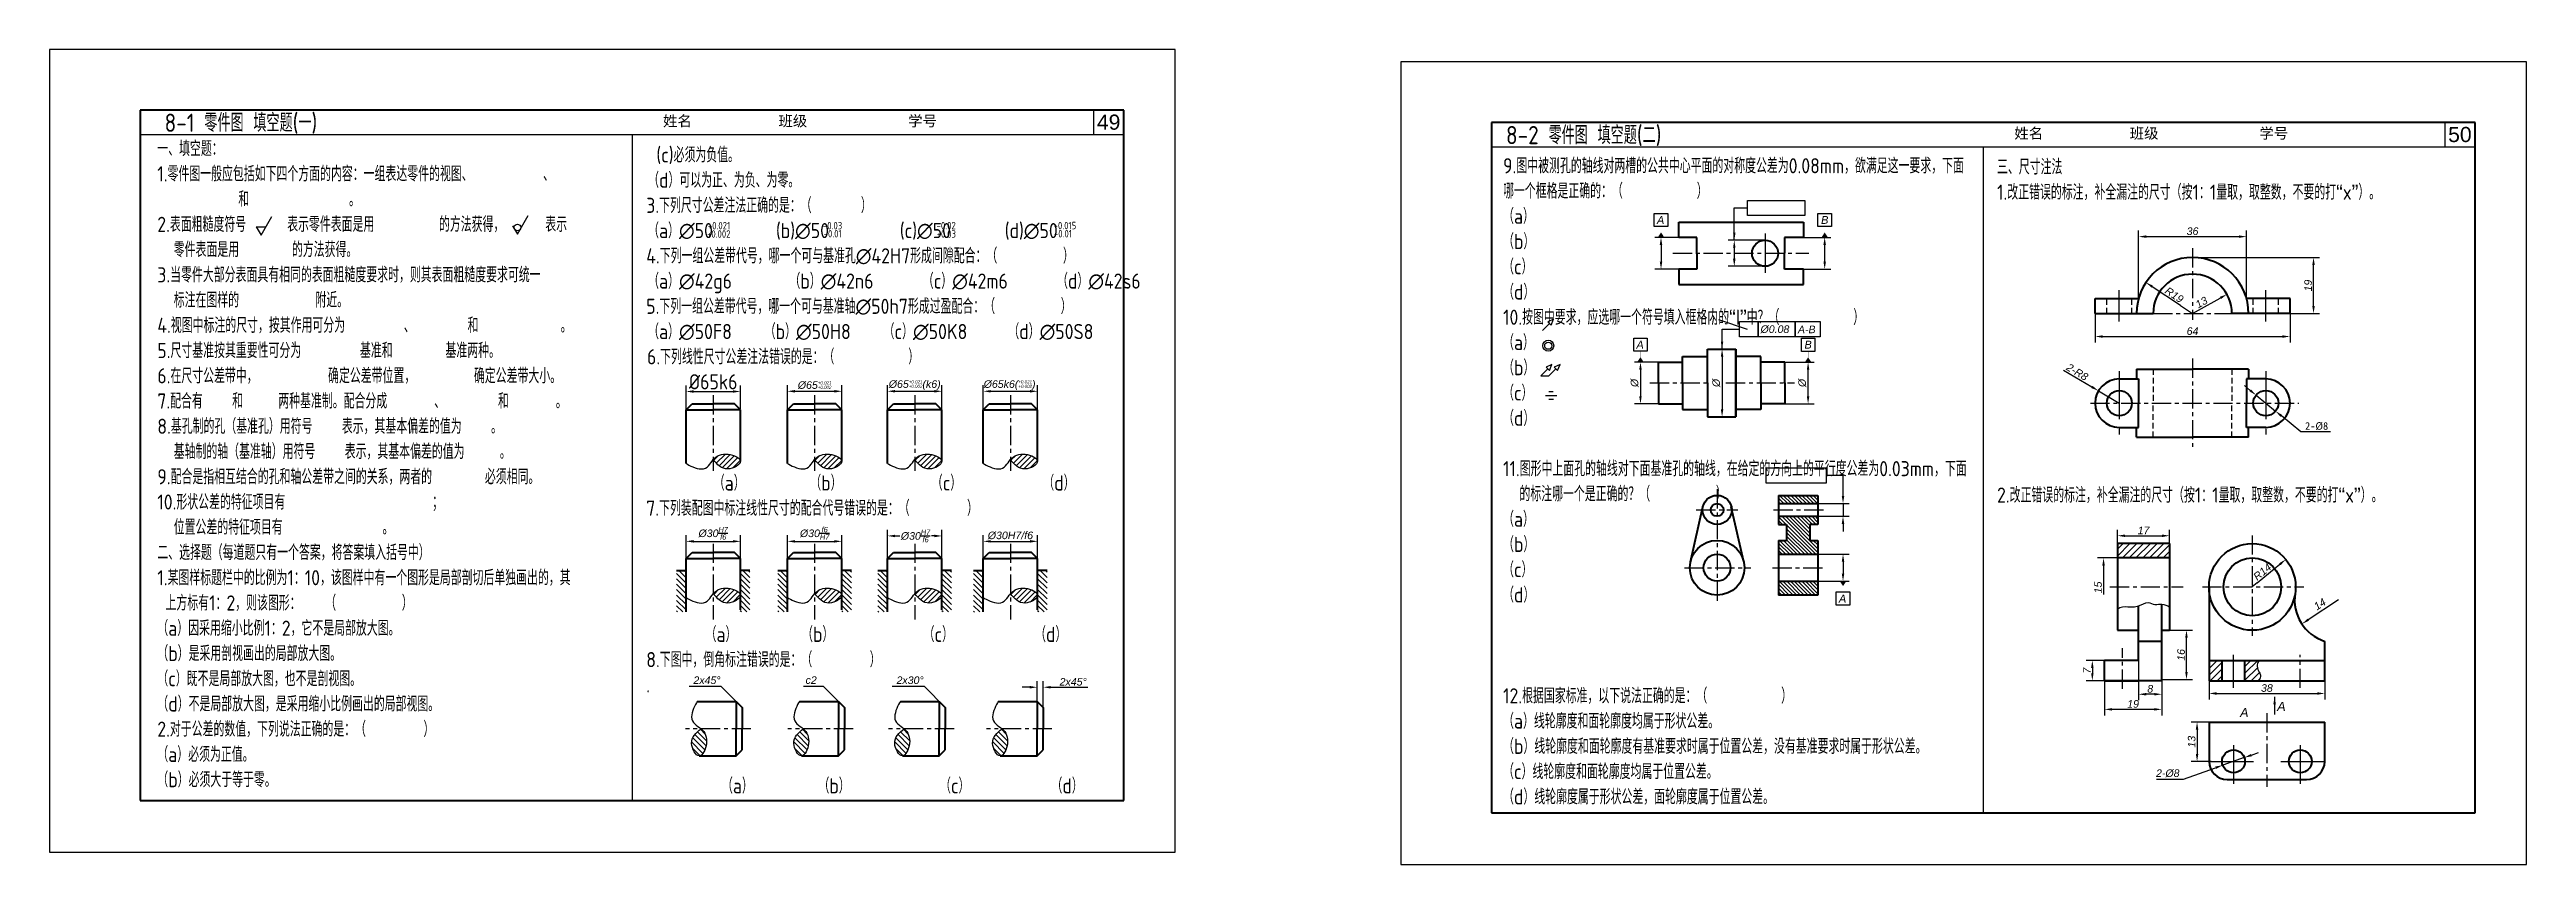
# Model space of a CAD drawing. Header units: millimetres. Extents: x 769 to 2439, y 381 to 1643.
# Drawn here: x 769 to 1587, y 1374 to 1643 of the extents above; entities that cross this region are included whole.
import ezdxf

# ---------------------------------------------------------------- set-up
doc = ezdxf.new("R2010")
doc.units = ezdxf.units.MM
doc.linetypes.add('CENTER', pattern=[50.8, 31.75, -6.35, 6.35, -6.35])
doc.linetypes.add('HIDDEN', pattern=[9.525, 6.35, -3.175])
for name, color, linetype in [('7标注层', 7, 'Continuous'), ('ST尺寸', 7, 'Continuous'), ('ST细实线', 7, 'Continuous'), ('中心线', 250, 'CENTER'), ('尺寸标注', 250, 'Continuous'), ('文字', 7, 'Continuous'), ('答案细实线', 7, 'Continuous'), ('虚线', 250, 'HIDDEN')]:
    doc.layers.add(name, color=color, linetype=linetype)
doc.layers.add('答案粗实线', color=7, linetype='Continuous', lineweight=60)
doc.layers.add('粗实线', color=7, linetype='Continuous', lineweight=50)
doc.styles.add('DIM', font='ariali.ttf')
doc.styles.add('汉字', font='gbenor.shx', dxfattribs={"height": 5, "bigfont": 'gbcbig.shx'})
doc.dimstyles.get("Standard").update_dxf_attribs({"dimtxt": 2.5, "dimasz": 2.5, "dimexe": 2, "dimexo": 0.0625, "dimgap": 0.5, "dimtad": 1, "dimdec": 0, "dimzin": 0, "dimdsep": 46, "dimtxsty": 'DIM', "dimcen": 0.09, "dimadec": 0, "dimazin": 0, "dimtfac": 1, "dimtdec": 0, "dimtofl": 0, "dimtmove": 0, "dimatfit": 3, "dimfxl": 0, "dimtolj": 1, "dimtzin": 0, "dimarcsym": 0})
doc.dimstyles.new('副本 Standard', dxfattribs={"dimtxt": 2.5, "dimasz": 2.5, "dimexe": 2, "dimexo": 0.2, "dimgap": 0.7, "dimtad": 1, "dimdec": 0, "dimlfac": 2, "dimzin": 0, "dimdsep": 46, "dimtxsty": '汉字', "dimcen": 0.09, "dimadec": 0, "dimazin": 0, "dimtfac": 1, "dimtdec": 0, "dimtofl": 0, "dimtmove": 0, "dimatfit": 0, "dimfxl": 0, "dimtolj": 1, "dimtzin": 0, "dimarcsym": 0})
doc.dimstyles.new('水平', dxfattribs={"dimtxt": 2.5, "dimasz": 2.5, "dimexe": 1.25, "dimexo": 0.625, "dimtad": 1, "dimtih": 1, "dimtoh": 1, "dimtxsty": 'Standard', "dimcen": 2.5, "dimadec": 0, "dimazin": 0, "dimtfac": 1, "dimtmove": 0, "dimatfit": 3, "dimfxl": 0, "dimarcsym": 0})
pattern_1 = [(45, (125.21, -535.7417), (-1.122532, 1.122532), [])]

msp = doc.modelspace()

# ---------------------------------------------------------------- texts
at = {"insert": (1445.527, 1465.385), "char_height": 2.5, "attachment_point": 5, "rotation": 90, "style": 'DIM'}
msp.add_mtext('\\A1;15', dxfattribs=at)
at = {"layer": '7标注层', "style": 'DIM'}
for s, height, p in [('A', 2.592, (1299.764, 1585.435)), ('B', 2.592, (1353.995, 1585.445)), ('I', 2.592, (1317.757, 1552.203)), ('%%C0.08', 2.5, (1333.992, 1549.434)), ('A-B', 2.5, (1346.351, 1549.336)), ('A', 2.592, (1292.971, 1544.25)), ('B', 2.592, (1348.514, 1544.259)), ('A', 2.592, (1359.894, 1460.41)), ('2x45%%D', 2.5, (981.342, 1433.511)), ('c2', 2.5, (1018.412, 1433.541)), ('2x30%%D', 2.5, (1048.468, 1433.511)), ('A', 3, (1492.456, 1422.573)), ('A', 3, (1504.729, 1424.609))]:
    msp.add_text(s, height=height, dxfattribs=at).set_placement(p)
at = {"layer": '7标注层', "attachment_point": 1, "style": '汉字'}
for s, insert, char_height, width in [('{\\H2x;9.图中被测孔的轴线对两槽的公共中心平面的对称度公差为0.08mm，欲满足这一要求，下面\\P哪一个框格是正确的：（         ）\\P（a）\\P（b）\\P（c）\\P（d）\\P10.按图中要求，应选哪一个符号填入框格内的“I”中？（         ）\\P（a）\\P（b）\\P（c）\\P（d）\\P\\P11.图形中上面孔的轴线对下面基准孔的轴线，在给定的方向上的平行度公差为0.03mm，下面\\P  的标注哪一个是正确的？（        ）\\P（a）\\P（b）\\P（c）\\P（d）\\P\\P\\P\\P12.根据国家标准，以下说法正确的是：（         ）\\P（a）线轮廓度和面轮廓度均属于形状公差。\\P（b）线轮廓度和面轮廓度有基准要求时属于位置公差，没有基准要求时属于形状公差。\\P（c）线轮廓度和面轮廓度均属于位置公差。\\P（d）线轮廓度属于形状公差，面轮廓度属于位置公差。}', (1248.899, 1607.134), 2.5, 162.5), ('三、尺寸注法\\P1.改正错误的标注，补全漏注的尺寸（按1：1量取，取整数，不要的打“x”）。\\P\\P\\P\\P\\P\\P\\P\\P\\P\\P\\P\\P2.改正错误的标注，补全漏注的尺寸（按1：1量取，取整数，不要的打“x”）。', (1412.149, 1606.745), 5, 153.00089)]:
    msp.add_mtext(s, dxfattribs=dict(at, insert=insert, char_height=char_height, width=width))
at = {"layer": 'ST尺寸', "style": '汉字'}
for s, height, p in [(' (c)必须为负值。', 5, (966.375, 1605.728)), ('（d）可以为正、为负、为零。', 5, (966.375, 1597.395)), ('3.下列尺寸公差注法正确的是：（      ）', 5, (965.75, 1589.061)), ('（a）∅50', 5, (966.375, 1580.728)), ('+0.002', 2.45, (985.848, 1580.879)), ('+0.021', 2.45, (986.114, 1583.636)), ('(b)∅50', 5, (1008.618, 1580.728)), ('-0.03', 2.45, (1024.145, 1583.636)), ('-0.01', 2.45, (1024.392, 1580.981)), ('       (c)∅50', 5, (1030.557, 1580.728)), ('-0.02', 2.45, (1061.71, 1583.636)), ('+0.03', 2.45, (1061.729, 1580.897)), ('(d)∅50', 5, (1084.206, 1580.728)), ('+0.015', 2.45, (1100.393, 1583.672)), ('-0.01', 2.45, (1100.49, 1580.981)), ('4.下列一组公差带代号，哪一个可与基准孔∅42H7形成间隙配合：（        ）', 5, (965.75, 1572.395)), ('（a）∅42g6       （b）∅42n6      （c）∅42m6      （d）∅42s6', 5, (966.375, 1564.061)), ('5.下列一组公差带代号，哪一个可与基准轴∅50h7形成过盈配合：（        ）', 5, (965.75, 1555.728)), ('（a）∅50F8    （b）∅50H8    （c）∅50K8     （d）∅50S8', 5, (966.375, 1547.395)), ('6.下列线性尺寸公差注法错误的是：（         ）', 5, (965.999, 1539.061)), ('        （a）        （b）           （c）          （d）', 5, (966.375, 1497.395)), ('7.下列装配图中标注线性尺寸的配合代号错误的是：（       ）', 5, (965.75, 1489.061)), ('       （a）        （b）           （c）          （d）', 5, (966.375, 1447.395)), ('8.下图中，倒角标注错误的是：（       ）', 5, (965.75, 1439.061)), ('.', 5, (965.75, 1430.728)), ('         （a）        （b）           （c）          （d）', 5, (966.375, 1397.395))]:
    msp.add_text(s, height=height, dxfattribs=at).set_placement(p)
at = {"layer": 'ST尺寸'}
for s, insert, char_height, width, attachment_point, style in [('一、填空题：\\P1.零件图一般应包括如下四个方面的内容：一组表达零件的视图、{\\fArial|b0|i0|c0|p34;\\L            }、\\P  {\\fArial|b0|i0|c0|p34;\\L           }和{\\fArial|b0|i0|c0|p34;\\L                 }。\\P2.表面粗糙度符号     表示零件表面是用{\\fArial|b0|i0|c0|p34;\\L           }的方法获得，     表示\\P  零件表面是用{\\fArial|b0|i0|c0|p34;\\L         }的方法获得。\\P3.当零件大部分表面具有相同的表面粗糙度要求时，则其表面粗糙度要求可统一\\P  标注在图样的{\\fArial|b0|i0|c0|p34;\\L             }附近。\\P4.视图中标注的尺寸，按其作用可分为{\\fArial|b0|i0|c0|p34;\\L          }、{\\fArial|b0|i0|c0|p34;\\L         }和{\\fArial|b0|i0|c0|p34;\\L              }。\\P5.尺寸基准按其重要性可分为{\\fArial|b0|i0|c0|p34;\\L          }基准和{\\fArial|b0|i0|c0|p34;\\L         }基准两种。\\P6.在尺寸公差带中，{\\fArial|b0|i0|c0|p34;\\L            }确定公差带位置，{\\fArial|b0|i0|c0|p34;\\L          }确定公差带大小。\\P7.配合有{\\fArial|b0|i0|c0|p34;\\L     }和{\\fArial|b0|i0|c0|p34;\\L      }两种基准制。配合分成{\\fArial|b0|i0|c0|p34;\\L        }、{\\fArial|b0|i0|c0|p34;\\L         }和{\\fArial|b0|i0|c0|p34;\\L        }。\\P8.基孔制的孔（基准孔）用符号{\\fArial|b0|i0|c0|p34;\\L     }表示，其基本偏差的值为{\\fArial|b0|i0|c0|p34;\\L     }。\\P  基轴制的轴（基准轴）用符号{\\fArial|b0|i0|c0|p34;\\L     }表示，其基本偏差的值为{\\fArial|b0|i0|c0|p34;\\L      }。\\P9.配合是指相互结合的孔和轴公差带之间的关系，两者的{\\fArial|b0|i0|c0|p34;\\L         }必须相同。\\P10.形状公差的特征项目有{\\fArial|b0|i0|c0|p34;\\L                         }；\\P  位置公差的特征项目有{\\fArial|b0|i0|c0|p34;\\L                 }。\\P二、选择题（每道题只有一个答案，将答案填入括号中）\\P\\pi-5.25,l5.25,t5.25;1.某图样标题栏中的比例为1：10，该图样中有一个图形是局部剖切后单独画出的，其\\P 上方标有1：2，则该图形：   （        ）  \\P\\pi0,l0,tz;（a）因采用缩小比例1：2，它不是局部放大图。 \\P（b）是采用剖视画出的局部放大图。\\P（c）既不是局部放大图，也不是剖视图。      \\P（d）不是局部放大图，是采用缩小比例画出的局部视图。\\P\\pi-5.25,l5.25,t5.25;2.对于公差的数值，下列说法正确的是：（       ）  \\P\\pi0,l0,tz;（a）必须为正值。\\P（b）必须大于等于零。', (804.178, 1612.795), 5, 310.66667, 1, '汉字'), ('\\A1;%%C65k6({\\H0.42x;\\S+0.021^ +0.002;})', (1085.829, 1532.17), 2.5, 23.48818, 5, 'DIM')]:
    msp.add_mtext(s, dxfattribs=dict(at, insert=insert, char_height=char_height, width=width, attachment_point=attachment_point, style=style))
at = {"layer": 'ST尺寸', "char_height": 2.5, "attachment_point": 5, "style": 'DIM'}
for s, insert in [('\\A1;%%C65{\\H0.42x;\\S+0.021^ +0.002;}', (1021.408, 1532.176)), ('\\A1;%%C65{\\H0.42x;\\S+0.021^ +0.002;}(k6)', (1054.47, 1532.176))]:
    msp.add_mtext(s, dxfattribs=dict(at, insert=insert))
at = {"layer": '尺寸标注', "color": 7, "char_height": 5, "width": 10, "attachment_point": 5}
for s, insert in [('{\\fArial|b0|i0|c0|p34;49}', (1118.56, 1619.003)), ('{\\fArial|b0|i0|c0|p34;50}', (1565.103, 1614.929))]:
    msp.add_mtext(s, dxfattribs=dict(at, insert=insert))
at = {"layer": '文字', "color": 7, "width": 313.5, "attachment_point": 4, "style": '汉字'}
for s, insert, char_height in [('  8-1 零件图 填空题(一)     ', (800.06, 1618.545), 6), ('{\\fSimSun|b0|i0|c134|p2;  姓名            班级              学号}', (966.535, 1619.23), 3.5), (' 8-2 零件图 填空题(二)     ', (1246.603, 1614.471), 6)]:
    msp.add_mtext(s, dxfattribs=dict(at, insert=insert, char_height=char_height))
at = {"layer": '文字', "color": 7, "insert": (1413.077, 1615.156), "char_height": 3.5, "width": 313.5, "attachment_point": 4}
msp.add_mtext('{\\fSimSun|b0|i0|c134|p2;  姓名            班级              学号}', dxfattribs=at)

# ---------------------------------------------------------------- blocks, each defined once
blk = doc.blocks.new('*D217')
at = {"layer": 'Defpoints', "color": 0, "transparency": 16777216}
for p in [(978.9, 1524.01), (996.88, 1530.1), (996.88, 1524.01)]:
    blk.add_point(p, dxfattribs=at)
at = {"layer": 'ST尺寸', "color": 0, "lineweight": -2, "transparency": 16777216}
for p, q in [((978.9, 1524.21), (978.9, 1532.1)), ((996.88, 1524.21), (996.88, 1532.1)), ((981.4, 1530.1), (994.38, 1530.1))]:
    blk.add_line(p, q, dxfattribs=at)
at = {"layer": 'ST尺寸', "color": 0, "transparency": 16777216}
for points in [[(981.4, 1530.51), (981.4, 1529.68), (978.9, 1530.1)], [(994.38, 1530.51), (994.38, 1529.68), (996.88, 1530.1)]]:
    blk.add_solid(points, dxfattribs=at)
at = {"layer": 'ST尺寸', "color": 0, "transparency": 16777216, "insert": (987.89, 1533.3), "char_height": 5, "attachment_point": 5, "style": '汉字'}
blk.add_mtext('\\A1;%%c65k6', dxfattribs=at)
blk = doc.blocks.new('*D218')
at = {"layer": 'Defpoints', "color": 0, "transparency": 16777216}
for p in [(978.9, 1474.94), (996.88, 1480.61), (996.88, 1474.94)]:
    blk.add_point(p, dxfattribs=at)
at = {"layer": 'ST尺寸', "color": 0, "lineweight": -2, "transparency": 16777216}
for p, q in [((978.9, 1475.01), (978.9, 1482.61)), ((996.88, 1475.01), (996.88, 1482.61)), ((981.4, 1480.61), (994.38, 1480.61))]:
    blk.add_line(p, q, dxfattribs=at)
at = {"layer": 'ST尺寸', "color": 0, "transparency": 16777216}
for points in [[(981.4, 1481.03), (981.4, 1480.2), (978.9, 1480.61)], [(994.38, 1481.03), (994.38, 1480.2), (996.88, 1480.61)]]:
    blk.add_solid(points, dxfattribs=at)
at = {"layer": 'ST尺寸', "color": 0, "transparency": 16777216, "insert": (987.89, 1483.27), "char_height": 2.5, "attachment_point": 5, "style": 'DIM'}
blk.add_mtext('\\A1;%%C30{\\H0.7x;\\SH7/f6;}', dxfattribs=at)
blk = doc.blocks.new('*D219')
at = {"layer": 'Defpoints', "color": 0, "transparency": 16777216}
for p in [(1012.42, 1474.94), (1030.4, 1480.61), (1030.4, 1474.94)]:
    blk.add_point(p, dxfattribs=at)
at = {"layer": 'ST尺寸', "color": 0, "lineweight": -2, "transparency": 16777216}
for p, q in [((1012.42, 1475.01), (1012.42, 1482.61)), ((1030.4, 1475.01), (1030.4, 1482.61)), ((1014.92, 1480.61), (1027.9, 1480.61))]:
    blk.add_line(p, q, dxfattribs=at)
at = {"layer": 'ST尺寸', "color": 0, "transparency": 16777216}
for points in [[(1014.92, 1481.03), (1014.92, 1480.2), (1012.42, 1480.61)], [(1027.9, 1481.03), (1027.9, 1480.2), (1030.4, 1480.61)]]:
    blk.add_solid(points, dxfattribs=at)
at = {"layer": 'ST尺寸', "color": 0, "transparency": 16777216, "insert": (1021.41, 1483.27), "char_height": 2.5, "attachment_point": 5, "style": 'DIM'}
blk.add_mtext('\\A1;%%C30{\\H0.7x;\\Sf6/H7;}', dxfattribs=at)
blk = doc.blocks.new('*D220')
at = {"layer": 'Defpoints', "color": 0, "transparency": 16777216}
for p in [(1063.46, 1482.4), (1045.48, 1474.94), (1063.46, 1474.94)]:
    blk.add_point(p, dxfattribs=at)
at = {"layer": 'ST尺寸', "color": 0, "lineweight": -2, "transparency": 16777216}
for p, q in [((1045.48, 1475.01), (1045.48, 1484.4)), ((1047.98, 1482.4), (1049.54, 1482.4)), ((1060.96, 1482.4), (1059.99, 1482.4)), ((1063.46, 1475.01), (1063.46, 1484.4))]:
    blk.add_line(p, q, dxfattribs=at)
at = {"layer": 'ST尺寸', "color": 0, "transparency": 16777216}
for points in [[(1047.98, 1482.81), (1047.98, 1481.98), (1045.48, 1482.4)], [(1060.96, 1482.81), (1060.96, 1481.98), (1063.46, 1482.4)]]:
    blk.add_solid(points, dxfattribs=at)
at = {"layer": 'ST尺寸', "color": 0, "transparency": 16777216, "insert": (1054.76, 1482.4), "char_height": 2.5, "attachment_point": 5, "style": 'DIM'}
blk.add_mtext('\\A1;%%C30{\\H0.7x;\\SH7/f6;}', dxfattribs=at)
blk = doc.blocks.new('*D221')
at = {"layer": 'Defpoints', "color": 0, "transparency": 16777216}
for p in [(1077.11, 1474.94), (1095.09, 1480.61), (1095.09, 1474.94)]:
    blk.add_point(p, dxfattribs=at)
at = {"layer": 'ST尺寸', "color": 0, "lineweight": -2, "transparency": 16777216}
for p, q in [((1077.11, 1475.01), (1077.11, 1482.61)), ((1095.09, 1475.01), (1095.09, 1482.61)), ((1079.61, 1480.61), (1092.59, 1480.61))]:
    blk.add_line(p, q, dxfattribs=at)
at = {"layer": 'ST尺寸', "color": 0, "transparency": 16777216}
for points in [[(1079.61, 1481.03), (1079.61, 1480.2), (1077.11, 1480.61)], [(1092.59, 1481.03), (1092.59, 1480.2), (1095.09, 1480.61)]]:
    blk.add_solid(points, dxfattribs=at)
at = {"layer": 'ST尺寸', "color": 0, "transparency": 16777216, "insert": (1086.1, 1482.54), "char_height": 2.5, "attachment_point": 5, "style": 'DIM'}
blk.add_mtext('\\A1;%%C30H7/f6', dxfattribs=at)
blk = doc.blocks.new('*D222')
at = {"layer": '7标注层', "color": 0, "lineweight": -2, "transparency": 16777216}
for p, q in [((1094.95, 1427.79), (1094.95, 1434.44)), ((1096.95, 1425.79), (1096.95, 1434.44)), ((1092.45, 1432.44), (1089.95, 1432.44)), ((1099.45, 1432.44), (1111.73, 1432.44))]:
    blk.add_line(p, q, dxfattribs=at)
at = {"layer": '7标注层', "color": 0, "transparency": 16777216}
for points in [[(1092.45, 1432.86), (1092.45, 1432.02), (1094.95, 1432.44)], [(1099.45, 1432.86), (1099.45, 1432.02), (1096.95, 1432.44)]]:
    blk.add_solid(points, dxfattribs=at)
at = {"layer": 'Defpoints', "color": 0, "transparency": 16777216}
for p in [(1094.95, 1427.73), (1096.95, 1432.44), (1096.95, 1425.73)]:
    blk.add_point(p, dxfattribs=at)
at = {"layer": '7标注层', "color": 0, "transparency": 16777216, "insert": (1106.84, 1434.22), "char_height": 2.5, "attachment_point": 5, "style": 'DIM'}
blk.add_mtext('\\A1;2x45%%d', dxfattribs=at)
blk = doc.blocks.new('*D223')
at = {"layer": '7标注层', "color": 0, "lineweight": -2, "transparency": 16777216}
for p, q in [((1300.21, 1539.8), (1292.31, 1539.8)), ((1294.31, 1537.3), (1294.31, 1528.54)), ((1300.21, 1526.04), (1292.31, 1526.04))]:
    blk.add_line(p, q, dxfattribs=at)
at = {"layer": '7标注层', "color": 0, "transparency": 16777216}
for points in [[(1293.89, 1537.3), (1294.72, 1537.3), (1294.31, 1539.8)], [(1293.89, 1528.54), (1294.72, 1528.54), (1294.31, 1526.04)]]:
    blk.add_solid(points, dxfattribs=at)
at = {"layer": 'Defpoints', "color": 0, "transparency": 16777216}
for p in [(1300.27, 1539.8), (1294.31, 1526.04), (1300.27, 1526.04)]:
    blk.add_point(p, dxfattribs=at)
at = {"layer": '7标注层', "color": 0, "transparency": 16777216, "insert": (1292.38, 1532.92), "char_height": 2.5, "attachment_point": 5, "rotation": 90, "style": 'DIM'}
blk.add_mtext('\\A1;%%c', dxfattribs=at)
blk = doc.blocks.new('*D224')
at = {"layer": '7标注层', "color": 0, "lineweight": -2, "transparency": 16777216}
for p, q in [((1342.07, 1539.8), (1351.7, 1539.8)), ((1349.7, 1528.54), (1349.7, 1537.3)), ((1342.07, 1526.04), (1351.7, 1526.04))]:
    blk.add_line(p, q, dxfattribs=at)
at = {"layer": '7标注层', "color": 0, "transparency": 16777216}
for points in [[(1349.29, 1537.3), (1350.12, 1537.3), (1349.7, 1539.8)], [(1349.29, 1528.54), (1350.12, 1528.54), (1349.7, 1526.04)]]:
    blk.add_solid(points, dxfattribs=at)
at = {"layer": 'Defpoints', "color": 0, "transparency": 16777216}
for p in [(1342.01, 1539.8), (1349.7, 1539.8), (1342.01, 1526.04)]:
    blk.add_point(p, dxfattribs=at)
at = {"layer": '7标注层', "color": 0, "transparency": 16777216, "insert": (1347.78, 1532.92), "char_height": 2.5, "attachment_point": 5, "rotation": 90, "style": 'DIM'}
blk.add_mtext('\\A1;%%c', dxfattribs=at)
blk = doc.blocks.new('*D225')
at = {"layer": '7标注层', "color": 0, "lineweight": -2, "transparency": 16777216}
for p, q in [((1321.2, 1544.1), (1323.28, 1544.1)), ((1321.28, 1541.6), (1321.28, 1524.24)), ((1321.2, 1521.74), (1323.28, 1521.74))]:
    blk.add_line(p, q, dxfattribs=at)
at = {"layer": '7标注层', "color": 0, "transparency": 16777216}
for points in [[(1320.86, 1541.6), (1321.7, 1541.6), (1321.28, 1544.1)], [(1320.86, 1524.24), (1321.7, 1524.24), (1321.28, 1521.74)]]:
    blk.add_solid(points, dxfattribs=at)
at = {"layer": 'Defpoints', "color": 0, "transparency": 16777216}
for p in [(1321.14, 1544.1), (1321.14, 1521.74), (1321.28, 1521.74)]:
    blk.add_point(p, dxfattribs=at)
at = {"layer": '7标注层', "color": 0, "transparency": 16777216, "insert": (1319.36, 1532.92), "char_height": 2.5, "attachment_point": 5, "rotation": 90, "style": 'DIM'}
blk.add_mtext('\\A1;%%c', dxfattribs=at)
blk = doc.blocks.new('*D229')
at = {"layer": '7标注层', "color": 0, "lineweight": -2, "transparency": 16777216}
for p, q in [((1451.96, 1479.93), (1451.96, 1484.46)), ((1454.46, 1482.46), (1466.67, 1482.46)), ((1469.17, 1479.93), (1469.17, 1484.46))]:
    blk.add_line(p, q, dxfattribs=at)
at = {"layer": '7标注层', "color": 0, "transparency": 16777216}
for points in [[(1454.46, 1482.88), (1454.46, 1482.04), (1451.96, 1482.46)], [(1466.67, 1482.88), (1466.67, 1482.04), (1469.17, 1482.46)]]:
    blk.add_solid(points, dxfattribs=at)
at = {"layer": 'Defpoints', "color": 0, "transparency": 16777216}
for p in [(1469.17, 1482.46), (1451.96, 1479.87), (1469.17, 1479.87)]:
    blk.add_point(p, dxfattribs=at)
at = {"layer": '7标注层', "color": 0, "transparency": 16777216, "insert": (1460.56, 1484.22), "char_height": 2.5, "attachment_point": 5, "style": 'DIM'}
blk.add_mtext('\\A1;17', dxfattribs=at)
blk = doc.blocks.new('*D230')
at = {"layer": '7标注层', "color": 0, "lineweight": -2, "transparency": 16777216}
for p, q in [((1458.93, 1441.21), (1458.93, 1428.12)), ((1466.61, 1434.52), (1466.61, 1428.12)), ((1464.11, 1430.12), (1461.43, 1430.12))]:
    blk.add_line(p, q, dxfattribs=at)
at = {"layer": '7标注层', "color": 0, "transparency": 16777216}
for points in [[(1461.43, 1430.54), (1461.43, 1429.71), (1458.93, 1430.12)], [(1464.11, 1430.54), (1464.11, 1429.71), (1466.61, 1430.12)]]:
    blk.add_solid(points, dxfattribs=at)
at = {"layer": 'Defpoints', "color": 0, "transparency": 16777216}
for p in [(1458.93, 1441.28), (1466.61, 1434.58), (1458.93, 1430.12)]:
    blk.add_point(p, dxfattribs=at)
at = {"layer": '7标注层', "color": 0, "transparency": 16777216, "insert": (1462.77, 1431.9), "char_height": 2.5, "attachment_point": 5, "style": 'DIM'}
blk.add_mtext('\\A1;8', dxfattribs=at)
blk = doc.blocks.new('*D228')
at = {"layer": '7标注层', "color": 0, "lineweight": -2, "transparency": 16777216}
for p, q in [((1447.61, 1434.52), (1447.61, 1423.13)), ((1466.61, 1434.49), (1466.61, 1423.13)), ((1464.11, 1425.13), (1450.11, 1425.13))]:
    blk.add_line(p, q, dxfattribs=at)
at = {"layer": '7标注层', "color": 0, "transparency": 16777216}
for points in [[(1450.11, 1425.55), (1450.11, 1424.72), (1447.61, 1425.13)], [(1464.11, 1425.55), (1464.11, 1424.72), (1466.61, 1425.13)]]:
    blk.add_solid(points, dxfattribs=at)
at = {"layer": 'Defpoints', "color": 0, "transparency": 16777216}
for p in [(1447.61, 1434.58), (1466.61, 1434.55), (1447.61, 1425.13)]:
    blk.add_point(p, dxfattribs=at)
at = {"layer": '7标注层', "color": 0, "transparency": 16777216, "insert": (1457.11, 1426.91), "char_height": 2.5, "attachment_point": 5, "style": 'DIM'}
blk.add_mtext('\\A1;19', dxfattribs=at)
blk = doc.blocks.new('*D231')
at = {"layer": '7标注层', "color": 0, "lineweight": -2, "transparency": 16777216}
for p, q in [((1447.54, 1441.28), (1441.64, 1441.28)), ((1447.54, 1434.58), (1441.64, 1434.58)), ((1443.64, 1438.78), (1443.64, 1437.08))]:
    blk.add_line(p, q, dxfattribs=at)
at = {"layer": '7标注层', "color": 0, "transparency": 16777216}
for points in [[(1443.22, 1438.78), (1444.05, 1438.78), (1443.64, 1441.28)], [(1443.22, 1437.08), (1444.05, 1437.08), (1443.64, 1434.58)]]:
    blk.add_solid(points, dxfattribs=at)
at = {"layer": 'Defpoints', "color": 0, "transparency": 16777216}
for p in [(1447.61, 1441.28), (1443.64, 1434.58), (1447.61, 1434.58)]:
    blk.add_point(p, dxfattribs=at)
at = {"layer": '7标注层', "color": 0, "transparency": 16777216, "insert": (1441.89, 1437.93), "char_height": 2.5, "attachment_point": 5, "rotation": 90, "style": 'DIM'}
blk.add_mtext('\\A1;7', dxfattribs=at)
blk = doc.blocks.new('*D232')
at = {"layer": '7标注层', "color": 0, "lineweight": -2, "transparency": 16777216}
for p, q in [((1469.23, 1451.26), (1476.75, 1451.26)), ((1474.75, 1437.49), (1474.75, 1448.76)), ((1466.67, 1434.99), (1476.75, 1434.99))]:
    blk.add_line(p, q, dxfattribs=at)
at = {"layer": '7标注层', "color": 0, "transparency": 16777216}
for points in [[(1474.33, 1448.76), (1475.17, 1448.76), (1474.75, 1451.26)], [(1474.33, 1437.49), (1475.17, 1437.49), (1474.75, 1434.99)]]:
    blk.add_solid(points, dxfattribs=at)
at = {"layer": 'Defpoints', "color": 0, "transparency": 16777216}
for p in [(1469.17, 1451.26), (1474.75, 1451.26), (1466.61, 1434.99)]:
    blk.add_point(p, dxfattribs=at)
at = {"layer": '7标注层', "color": 0, "transparency": 16777216, "insert": (1472.97, 1443.12), "char_height": 2.5, "attachment_point": 5, "rotation": 90, "style": 'DIM'}
blk.add_mtext('\\A1;16', dxfattribs=at)
blk = doc.blocks.new('*D233')
at = {"layer": '7标注层', "color": 0, "lineweight": -2, "transparency": 16777216}
blk.add_line((1498.14, 1466.9), (1505.63, 1473.06), dxfattribs=at)
at = {"layer": '7标注层', "color": 0, "transparency": 16777216}
blk.add_solid([(1505.37, 1473.38), (1505.89, 1472.74), (1507.56, 1474.65)], dxfattribs=at)
at = {"layer": 'Defpoints', "color": 0, "transparency": 16777216}
for p in [(1507.56, 1474.65), (1496.51, 1465.57)]:
    blk.add_point(p, dxfattribs=at)
at = {"layer": '7标注层', "color": 0, "transparency": 16777216, "insert": (1499.8, 1470.54), "char_height": 2.5, "attachment_point": 5, "rotation": 39.40305, "style": 'DIM'}
blk.add_mtext('\\A1;R14', dxfattribs=at)
blk = doc.blocks.new('*D234')
at = {"layer": '7标注层', "color": 0, "lineweight": -2, "transparency": 16777216}
blk.add_line((1524.94, 1461.31), (1514.98, 1454.72), dxfattribs=at)
at = {"layer": '7标注层', "color": 0, "transparency": 16777216}
blk.add_solid([(1514.75, 1455.06), (1515.21, 1454.37), (1512.89, 1453.34)], dxfattribs=at)
at = {"layer": 'Defpoints', "color": 0, "transparency": 16777216}
for p in [(1524.94, 1461.31), (1512.89, 1453.34)]:
    blk.add_point(p, dxfattribs=at)
at = {"layer": '7标注层', "color": 0, "transparency": 16777216, "insert": (1518.81, 1459.88), "char_height": 2.5, "attachment_point": 5, "rotation": 33.47998, "style": 'DIM'}
blk.add_mtext('\\A1;14', dxfattribs=at)
blk = doc.blocks.new('*D235')
at = {"layer": '7标注层', "color": 0, "lineweight": -2, "transparency": 16777216}
for p, q in [((1482.2, 1434.52), (1482.2, 1428.38)), ((1520.44, 1434.52), (1520.44, 1428.38)), ((1484.7, 1430.38), (1517.94, 1430.38))]:
    blk.add_line(p, q, dxfattribs=at)
at = {"layer": '7标注层', "color": 0, "transparency": 16777216}
for points in [[(1484.7, 1430.8), (1484.7, 1429.96), (1482.2, 1430.38)], [(1517.94, 1430.8), (1517.94, 1429.96), (1520.44, 1430.38)]]:
    blk.add_solid(points, dxfattribs=at)
at = {"layer": 'Defpoints', "color": 0, "transparency": 16777216}
for p in [(1482.2, 1434.58), (1520.44, 1434.58), (1520.44, 1430.38)]:
    blk.add_point(p, dxfattribs=at)
at = {"layer": '7标注层', "color": 0, "transparency": 16777216, "insert": (1501.32, 1432.16), "char_height": 2.5, "attachment_point": 5, "style": 'DIM'}
blk.add_mtext('\\A1;38', dxfattribs=at)
blk = doc.blocks.new('*D236')
at = {"layer": '7标注层', "color": 0, "lineweight": -2, "transparency": 16777216}
for p, q in [((1482.14, 1420.94), (1476.25, 1420.94)), ((1478.25, 1418.44), (1478.25, 1410.44)), ((1482.93, 1407.94), (1476.25, 1407.94))]:
    blk.add_line(p, q, dxfattribs=at)
at = {"layer": '7标注层', "color": 0, "transparency": 16777216}
for points in [[(1477.83, 1418.44), (1478.67, 1418.44), (1478.25, 1420.94)], [(1477.83, 1410.44), (1478.67, 1410.44), (1478.25, 1407.94)]]:
    blk.add_solid(points, dxfattribs=at)
at = {"layer": 'Defpoints', "color": 0, "transparency": 16777216}
for p in [(1482.2, 1420.94), (1478.25, 1407.94), (1483, 1407.94)]:
    blk.add_point(p, dxfattribs=at)
at = {"layer": '7标注层', "color": 0, "transparency": 16777216, "insert": (1476.47, 1414.44), "char_height": 2.5, "attachment_point": 5, "rotation": 90, "style": 'DIM'}
blk.add_mtext('\\A1;13', dxfattribs=at)
blk = doc.blocks.new('*D237')
at = {"layer": '7标注层', "color": 0, "lineweight": -2, "transparency": 16777216}
for p, q in [((1493.86, 1409.2), (1486.73, 1406.69)), ((1496.22, 1410.04), (1498.57, 1410.87)), ((1464.82, 1402.11), (1473.78, 1402.11)), ((1473.78, 1402.11), (1484.38, 1405.85))]:
    blk.add_line(p, q, dxfattribs=at)
at = {"layer": '7标注层', "color": 0, "transparency": 16777216}
for points in [[(1496.08, 1410.43), (1496.36, 1409.64), (1493.86, 1409.2)], [(1484.24, 1406.25), (1484.51, 1405.46), (1486.73, 1406.69)]]:
    blk.add_solid(points, dxfattribs=at)
at = {"layer": 'Defpoints', "color": 0, "transparency": 16777216}
for p in [(1493.86, 1409.2), (1486.73, 1406.69)]:
    blk.add_point(p, dxfattribs=at)
at = {"layer": '7标注层', "color": 0, "transparency": 16777216, "insert": (1468.57, 1404.01), "char_height": 2.5, "attachment_point": 5, "style": 'DIM'}
blk.add_mtext('2-%%c8', dxfattribs=at)
blk = doc.blocks.new('*D238')
at = {"layer": '7标注层', "color": 0, "lineweight": -2, "transparency": 16777216}
for p, q in [((1458.94, 1560.91), (1458.94, 1583.23)), ((1461.44, 1581.23), (1492.07, 1581.23)), ((1494.57, 1560.91), (1494.57, 1583.23))]:
    blk.add_line(p, q, dxfattribs=at)
at = {"layer": '7标注层', "color": 0, "transparency": 16777216}
for points in [[(1461.44, 1581.65), (1461.44, 1580.82), (1458.94, 1581.23)], [(1492.07, 1581.65), (1492.07, 1580.82), (1494.57, 1581.23)]]:
    blk.add_solid(points, dxfattribs=at)
at = {"layer": 'Defpoints', "color": 0, "transparency": 16777216}
for p in [(1494.57, 1581.23), (1458.94, 1560.84), (1494.57, 1560.84)]:
    blk.add_point(p, dxfattribs=at)
at = {"layer": '7标注层', "color": 0, "transparency": 16777216, "insert": (1476.75, 1583.01), "char_height": 2.5, "attachment_point": 5, "style": 'DIM'}
blk.add_mtext('\\A1;36', dxfattribs=at)
blk = doc.blocks.new('*D239')
at = {"layer": '7标注层', "color": 0, "lineweight": -2, "transparency": 16777216}
for p, q in [((1476.82, 1574.34), (1518.73, 1574.34)), ((1516.73, 1558.33), (1516.73, 1571.84)), ((1509.03, 1555.83), (1518.73, 1555.83))]:
    blk.add_line(p, q, dxfattribs=at)
at = {"layer": '7标注层', "color": 0, "transparency": 16777216}
for points in [[(1516.32, 1571.84), (1517.15, 1571.84), (1516.73, 1574.34)], [(1516.32, 1558.33), (1517.15, 1558.33), (1516.73, 1555.83)]]:
    blk.add_solid(points, dxfattribs=at)
at = {"layer": 'Defpoints', "color": 0, "transparency": 16777216}
for p in [(1476.75, 1574.34), (1516.73, 1574.34), (1508.96, 1555.83)]:
    blk.add_point(p, dxfattribs=at)
at = {"layer": '7标注层', "color": 0, "transparency": 16777216, "insert": (1514.96, 1565.08), "char_height": 2.5, "attachment_point": 5, "rotation": 90, "style": 'DIM'}
blk.add_mtext('\\A1;19', dxfattribs=at)
blk = doc.blocks.new('*D240')
at = {"layer": '7标注层', "color": 0, "lineweight": -2, "transparency": 16777216}
for p, q in [((1444.55, 1555.77), (1444.55, 1546.25)), ((1508.96, 1555.77), (1508.96, 1546.25)), ((1447.05, 1548.25), (1506.46, 1548.25))]:
    blk.add_line(p, q, dxfattribs=at)
at = {"layer": '7标注层', "color": 0, "transparency": 16777216}
for points in [[(1447.05, 1548.66), (1447.05, 1547.83), (1444.55, 1548.25)], [(1506.46, 1548.66), (1506.46, 1547.83), (1508.96, 1548.25)]]:
    blk.add_solid(points, dxfattribs=at)
at = {"layer": 'Defpoints', "color": 0, "transparency": 16777216}
for p in [(1444.55, 1555.83), (1508.96, 1555.83), (1508.96, 1548.25)]:
    blk.add_point(p, dxfattribs=at)
at = {"layer": '7标注层', "color": 0, "transparency": 16777216, "insert": (1476.75, 1550.02), "char_height": 2.5, "attachment_point": 5, "style": 'DIM'}
blk.add_mtext('\\A1;64', dxfattribs=at)
blk = doc.blocks.new('*D241')
at = {"layer": '7标注层', "color": 0, "lineweight": -2, "transparency": 16777216}
for p, q in [((1495.81, 1530.45), (1493.88, 1532.03)), ((1497.75, 1528.87), (1504.17, 1523.62)), ((1512.53, 1516.78), (1506.1, 1522.04)), ((1522.34, 1516.78), (1512.53, 1516.78))]:
    blk.add_line(p, q, dxfattribs=at)
at = {"layer": '7标注层', "color": 0, "transparency": 16777216}
for points in [[(1496.08, 1530.77), (1495.55, 1530.13), (1497.75, 1528.87)], [(1506.37, 1522.36), (1505.84, 1521.72), (1504.17, 1523.62)]]:
    blk.add_solid(points, dxfattribs=at)
at = {"layer": 'Defpoints', "color": 0, "transparency": 16777216}
for p in [(1497.75, 1528.87), (1504.17, 1523.62)]:
    blk.add_point(p, dxfattribs=at)
at = {"layer": '7标注层', "color": 0, "transparency": 16777216, "insert": (1517.76, 1518.66), "char_height": 2.5, "attachment_point": 5}
blk.add_mtext('2-%%c8', dxfattribs=at)
blk = doc.blocks.new('*D242')
at = {"layer": '7标注层', "color": 0, "lineweight": -2, "transparency": 16777216}
for p, q in [((1434.13, 1537.14), (1443.51, 1531.59)), ((1452.46, 1526.25), (1452.64, 1526.25)), ((1452.55, 1526.16), (1452.55, 1526.34))]:
    blk.add_line(p, q, dxfattribs=at)
at = {"layer": '7标注层', "color": 0, "transparency": 16777216}
blk.add_solid([(1443.72, 1531.95), (1443.3, 1531.23), (1445.66, 1530.32)], dxfattribs=at)
at = {"layer": 'Defpoints', "color": 0, "transparency": 16777216}
for p in [(1445.66, 1530.32), (1452.55, 1526.25)]:
    blk.add_point(p, dxfattribs=at)
at = {"layer": '7标注层', "color": 0, "transparency": 16777216, "insert": (1438.65, 1536.53), "char_height": 2.5, "attachment_point": 5, "rotation": 329.3993, "style": 'DIM'}
blk.add_mtext('\\A1;2-R8', dxfattribs=at)
blk = doc.blocks.new('*D243')
at = {"layer": '7标注层', "color": 0, "lineweight": -2, "transparency": 16777216}
blk.add_line((1478.68, 1556.91), (1485.93, 1560.96), dxfattribs=at)
at = {"layer": '7标注层', "color": 0, "transparency": 16777216}
blk.add_solid([(1485.72, 1561.33), (1486.13, 1560.6), (1488.11, 1562.19)], dxfattribs=at)
at = {"layer": 'Defpoints', "color": 0, "transparency": 16777216}
for p in [(1476.75, 1555.83), (1488.11, 1562.19)]:
    blk.add_point(p, dxfattribs=at)
at = {"layer": '7标注层', "color": 0, "transparency": 16777216, "insert": (1479.72, 1559.53), "char_height": 2.5, "attachment_point": 5, "rotation": 29.22676, "style": 'DIM'}
blk.add_mtext('\\A1;13', dxfattribs=at)
blk = doc.blocks.new('*D244')
at = {"layer": '7标注层', "color": 0, "lineweight": -2, "transparency": 16777216}
blk.add_line((1472.74, 1558.51), (1463.44, 1564.71), dxfattribs=at)
at = {"layer": '7标注层', "color": 0, "transparency": 16777216}
blk.add_solid([(1463.67, 1565.06), (1463.21, 1564.36), (1461.36, 1566.1)], dxfattribs=at)
at = {"layer": 'Defpoints', "color": 0, "transparency": 16777216}
for p in [(1461.36, 1566.1), (1476.75, 1555.83)]:
    blk.add_point(p, dxfattribs=at)
at = {"layer": '7标注层', "color": 0, "transparency": 16777216, "insert": (1470.72, 1561.99), "char_height": 2.5, "attachment_point": 5, "rotation": 326.31385, "style": 'DIM'}
blk.add_mtext('\\A1;R19', dxfattribs=at)

# ---------------------------------------------------------------- dimensions: what is measured, and where the dimension line sits
at = {"layer": '7标注层'}
for base, p1, p2, picture, middle in [((1494.567, 1581.235), (1458.942, 1560.844), (1494.567, 1560.844), '*D238', (1476.755, 1583.011)), ((1508.963, 1548.245), (1444.546, 1555.833), (1508.963, 1555.833), '*D240', (1476.755, 1550.022)), ((1469.172, 1482.461), (1451.956, 1479.87), (1469.172, 1479.87), '*D229', (1460.564, 1484.216)), ((1458.932, 1430.124), (1466.607, 1434.581), (1458.932, 1441.277), '*D230', (1462.77, 1431.902)), ((1447.607, 1425.134), (1466.607, 1434.549), (1447.607, 1434.581), '*D228', (1457.107, 1426.91)), ((1520.437, 1430.38), (1482.204, 1434.581), (1520.437, 1434.581), '*D235', (1501.321, 1432.158))]:
    dim = msp.add_linear_dim(base=base, p1=p1, p2=p2, dimstyle='Standard', dxfattribs=at)
    dim.commit()
    dim.dimension.update_dxf_attribs({"geometry": picture, "text_midpoint": middle})
for base, p1, p2, picture, middle in [((1516.732, 1574.337), (1508.963, 1555.833), (1476.755, 1574.337), '*D239', (1514.956, 1565.085)), ((1474.75, 1451.261), (1466.607, 1434.987), (1469.172, 1451.261), '*D232', (1472.973, 1443.124)), ((1443.637, 1434.581), (1447.607, 1441.277), (1447.607, 1434.581), '*D231', (1441.887, 1437.929)), ((1478.25, 1407.945), (1482.204, 1420.945), (1482.997, 1407.945), '*D236', (1476.473, 1414.445))]:
    dim = msp.add_linear_dim(base=base, p1=p1, p2=p2, angle=90, dimstyle='Standard', dxfattribs=at)
    dim.commit()
    dim.dimension.update_dxf_attribs({"geometry": picture, "text_midpoint": middle})
for center, mpoint, picture, middle in [((1476.755, 1555.833), (1461.358, 1566.096), '*D244', (1469.732, 1560.513)), ((1496.509, 1465.565), (1507.562, 1474.645), '*D233', (1500.918, 1469.188))]:
    dim = msp.add_radius_dim(center=center, mpoint=mpoint, dimstyle='Standard', dxfattribs=at)
    dim.commit()
    dim.dimension.update_dxf_attribs({"geometry": picture, "text_midpoint": middle, "dimtype": 164})
dim = msp.add_radius_dim(center=(1476.755, 1555.833), mpoint=(1488.109, 1562.185), text='13', dimstyle='Standard', dxfattribs=at)
dim.commit()
dim.dimension.update_dxf_attribs({"geometry": '*D243', "text_midpoint": (1480.584, 1557.975), "dimtype": 164})
for base, p1, p2, picture, middle in [((1294.307, 1526.041), (1300.268, 1539.803), (1300.268, 1526.041), '*D223', (1292.384, 1532.922)), ((1321.281, 1521.74), (1321.138, 1544.104), (1321.138, 1521.74), '*D225', (1319.358, 1532.922)), ((1349.705, 1539.803), (1342.008, 1526.041), (1342.008, 1539.803), '*D224', (1347.782, 1532.922))]:
    dim = msp.add_linear_dim(base=base, p1=p1, p2=p2, angle=90, text='%%c', dimstyle='Standard', dxfattribs=at)
    dim.commit()
    dim.dimension.update_dxf_attribs({"geometry": picture, "text_midpoint": middle})
dim = msp.add_radius_dim(center=(1452.55, 1526.245), mpoint=(1445.661, 1530.32), text='2-R8', dimstyle='Standard', dxfattribs=at)
dim.commit()
dim.dimension.update_dxf_attribs({"geometry": '*D242', "text_midpoint": (1438.649, 1536.531)})
for p1, p2, override, picture, middle in [((1497.749, 1528.87), (1504.169, 1523.621), {"dimtxsty": 'Standard'}, '*D241', (1517.76, 1516.782)), ((1493.859, 1409.203), (1486.733, 1406.686), {"dimtxsty": 'DIM'}, '*D237', (1468.569, 1402.109))]:
    dim = msp.add_diameter_dim_2p(p1=p1, p2=p2, text='2-%%c8', dimstyle='水平', override=override, dxfattribs=at)
    dim.commit()
    dim.dimension.update_dxf_attribs({"geometry": picture, "text_midpoint": middle, "dimtype": 163})
dim = msp.add_radius_dim(center=(1524.942, 1461.306), mpoint=(1512.893, 1453.338), text='14', dimstyle='Standard', override={"dimtmove": 2}, dxfattribs=at)
dim.commit()
dim.dimension.update_dxf_attribs({"geometry": '*D234', "text_midpoint": (1518.808, 1459.879), "dimtype": 164})
dim = msp.add_linear_dim(base=(1096.947, 1432.44), p1=(1094.947, 1427.732), p2=(1096.947, 1425.732), text='2x45%%d', dimstyle='Standard', dxfattribs=at)
dim.commit()
dim.dimension.update_dxf_attribs({"geometry": '*D222', "text_midpoint": (1106.837, 1434.217)})
at = {"layer": 'ST尺寸'}
for base, p1, p2, text, dimstyle, picture, middle in [((996.878, 1530.096), (978.898, 1524.008), (996.878, 1524.008), '%%c65k6', '副本 Standard', '*D217', (987.888, 1533.296)), ((996.878, 1480.614), (978.898, 1474.944), (996.878, 1474.944), '%%C30{\\H0.7x;\\SH7/f6;}', 'Standard', '*D218', (987.888, 1483.273)), ((1030.398, 1480.614), (1012.418, 1474.944), (1030.398, 1474.944), '%%C30{\\H0.7x;\\Sf6/H7;}', 'Standard', '*D219', (1021.408, 1483.273)), ((1095.09, 1480.614), (1077.11, 1474.944), (1095.09, 1474.944), '%%C30H7/f6', 'Standard', '*D221', (1086.1, 1482.537))]:
    dim = msp.add_linear_dim(base=base, p1=p1, p2=p2, text=text, dimstyle=dimstyle, dxfattribs=at)
    dim.commit()
    dim.dimension.update_dxf_attribs({"geometry": picture, "text_midpoint": middle})
dim = msp.add_linear_dim(base=(1063.46, 1482.397), p1=(1045.48, 1474.944), p2=(1063.46, 1474.944), text='%%C30{\\H0.7x;\\SH7/f6;}', dimstyle='Standard', override={"dimtad": 0}, dxfattribs=at)
dim.commit()
dim.dimension.update_dxf_attribs({"geometry": '*D220', "text_midpoint": (1054.763, 1482.397), "dimtype": 160})

# ---------------------------------------------------------------- hatches: boundary and pattern name
at = {"layer": '7标注层'}
h = msp.add_hatch(dxfattribs=at)
h.set_pattern_fill('ANSI31', color=256, scale=7, angle=90, style=0)
h.set_pattern_definition([(135, (1777.0764, 1446.306), (-0.6187184, -0.6187184), [])])
h.paths.add_polyline_path([(1342.624, 1480.926), (1339.927, 1480.926), (1339.927, 1476.353), (1352.943, 1476.353), (1352.943, 1480.926), (1350.246, 1480.926), (1350.246, 1486.192), (1352.943, 1486.192), (1352.943, 1488.889), (1339.927, 1488.889), (1339.927, 1486.192), (1342.624, 1486.192)])
h.paths.add_polyline_path([(1352.943, 1493.11), (1352.943, 1495.807), (1339.927, 1495.807), (1339.927, 1493.11)])
h.paths.add_polyline_path([(1352.943, 1462.868), (1352.943, 1467.441), (1339.927, 1467.441), (1339.927, 1462.868)])
h = msp.add_hatch(dxfattribs=at)
h.set_pattern_fill('ANSI31', color=256, scale=0.5, style=0)
h.set_pattern_definition(pattern_1)
h.paths.add_polyline_path([(1469.172, 1475.119), (1469.172, 1479.87), (1451.956, 1479.87), (1451.956, 1475.119)])
h = msp.add_hatch(dxfattribs=at)
h.set_pattern_fill('ANSI31', color=256, scale=0.5, style=0)
h.set_pattern_definition(pattern_1)
h.paths.add_polyline_path([(1486.518, 1441.277), (1482.204, 1441.277), (1482.204, 1434.581), (1486.518, 1434.581)])
edge = h.paths.add_edge_path()
edge.add_spline(control_points=[(1498.737, 1434.581), (1498.985, 1435.197), (1499.436, 1436.318), (1498.457, 1437.968), (1497.803, 1439.722), (1498.436, 1440.818), (1498.701, 1441.277)], knot_values=[0, 0, 0, 0, 1.8669139, 3.3957948, 5.513126, 7.0385736, 7.0385736, 7.0385736, 7.0385736], degree=3, periodic=0)
edge.add_line((1498.701, 1441.277), (1494.075, 1441.277))
edge.add_line((1494.075, 1441.277), (1494.075, 1434.581))
edge.add_line((1494.075, 1434.581), (1498.737, 1434.581))
at = {"layer": 'ST尺寸'}
h = msp.add_hatch(dxfattribs=at)
h.set_pattern_fill('ANSI31', color=256, scale=10, style=0)
h.set_pattern_definition([(45, (1261.1868, 1388.0554), (-0.8838835, 0.8838835), [])])
edge = h.paths.add_edge_path()
edge.add_spline(control_points=[(987.888, 1507.618), (989.048, 1508.955), (992.233, 1510.275), (999.155, 1507.125), (991.739, 1503.064), (989.24, 1506.019), (987.888, 1507.618)], knot_values=[10.663353, 10.663353, 10.663353, 10.663353, 15.8932024, 20.5954852, 25.4638049, 31.2073055, 31.2073055, 31.2073055, 31.2073055], degree=3, periodic=0)
h = msp.add_hatch(dxfattribs=at)
h.set_pattern_fill('ANSI31', color=256, scale=10, style=0)
h.set_pattern_definition([(45, (1294.7071, 1388.0554), (-0.8838835, 0.8838835), [])])
edge = h.paths.add_edge_path()
edge.add_spline(control_points=[(1021.408, 1507.618), (1022.568, 1508.955), (1025.753, 1510.275), (1032.675, 1507.125), (1025.259, 1503.064), (1022.76, 1506.019), (1021.408, 1507.618)], knot_values=[10.663353, 10.663353, 10.663353, 10.663353, 15.8932024, 20.5954852, 25.4638049, 31.2073055, 31.2073055, 31.2073055, 31.2073055], degree=3, periodic=0)
h = msp.add_hatch(dxfattribs=at)
h.set_pattern_fill('ANSI31', color=256, scale=10, style=0)
h.set_pattern_definition([(45, (1327.7692, 1388.0554), (-0.8838835, 0.8838835), [])])
edge = h.paths.add_edge_path()
edge.add_spline(control_points=[(1054.47, 1507.618), (1055.63, 1508.955), (1058.816, 1510.275), (1065.737, 1507.125), (1058.321, 1503.064), (1055.823, 1506.019), (1054.47, 1507.618)], knot_values=[10.663353, 10.663353, 10.663353, 10.663353, 15.8932024, 20.5954852, 25.4638049, 31.2073055, 31.2073055, 31.2073055, 31.2073055], degree=3, periodic=0)
h = msp.add_hatch(dxfattribs=at)
h.set_pattern_fill('ANSI31', color=256, scale=10, style=0)
h.set_pattern_definition([(45, (1359.3986, 1388.0554), (-0.8838835, 0.8838835), [])])
edge = h.paths.add_edge_path()
edge.add_spline(control_points=[(1086.1, 1507.618), (1087.259, 1508.955), (1090.445, 1510.275), (1097.367, 1507.125), (1089.95, 1503.064), (1087.452, 1506.019), (1086.1, 1507.618)], knot_values=[10.663353, 10.663353, 10.663353, 10.663353, 15.8932024, 20.5954852, 25.4638049, 31.2073055, 31.2073055, 31.2073055, 31.2073055], degree=3, periodic=0)
h = msp.add_hatch(dxfattribs=at)
h.set_pattern_fill('ANSI31', color=256, scale=10, angle=90, style=0)
h.set_pattern_definition([(135, (1261.1868, 1386.0387), (-0.8838835, -0.8838835), [])])
h.paths.add_polyline_path([(978.898, 1470.963), (975.74, 1470.963), (975.74, 1457.294), (978.898, 1457.294)])
edge = h.paths.add_edge_path()
edge.add_line((1000.036, 1470.963), (996.878, 1470.963))
edge.add_line((996.878, 1470.963), (996.878, 1457.976))
edge.add_spline(control_points=[(996.878, 1457.976), (996.878, 1457.976), (996.878, 1457.75), (996.789, 1457.519), (996.632, 1457.294)], knot_values=[20.5950198, 20.5950198, 20.5950198, 20.5950198, 20.5954852, 21.542052, 21.542052, 21.542052, 21.542052], degree=3, periodic=0)
edge.add_line((996.632, 1457.294), (1000.036, 1457.294))
edge.add_line((1000.036, 1457.294), (1000.036, 1470.963))
h = msp.add_hatch(dxfattribs=at)
h.set_pattern_fill('ANSI31', color=256, scale=10, style=0)
h.set_pattern_definition([(45, (1261.1868, 1343.7727), (-0.8838835, 0.8838835), [])])
edge = h.paths.add_edge_path()
edge.add_spline(control_points=[(987.888, 1463.335), (989.048, 1464.672), (992.233, 1465.993), (999.155, 1462.842), (991.739, 1458.781), (989.24, 1461.736), (987.888, 1463.335)], knot_values=[10.663353, 10.663353, 10.663353, 10.663353, 15.8932024, 20.5954852, 25.4638049, 31.2073055, 31.2073055, 31.2073055, 31.2073055], degree=3, periodic=0)
h = msp.add_hatch(dxfattribs=at)
h.set_pattern_fill('ANSI31', color=256, scale=10, angle=90, style=0)
h.set_pattern_definition([(135, (1294.7071, 1386.0387), (-0.8838835, -0.8838835), [])])
h.paths.add_polyline_path([(1012.418, 1470.963), (1009.26, 1470.963), (1009.26, 1457.294), (1012.418, 1457.294)])
edge = h.paths.add_edge_path()
edge.add_line((1033.556, 1470.963), (1030.398, 1470.963))
edge.add_line((1030.398, 1470.963), (1030.398, 1457.976))
edge.add_spline(control_points=[(1030.398, 1457.976), (1030.398, 1457.976), (1030.398, 1457.75), (1030.309, 1457.519), (1030.152, 1457.294)], knot_values=[20.5950198, 20.5950198, 20.5950198, 20.5950198, 20.5954852, 21.542052, 21.542052, 21.542052, 21.542052], degree=3, periodic=0)
edge.add_line((1030.152, 1457.294), (1033.556, 1457.294))
edge.add_line((1033.556, 1457.294), (1033.556, 1470.963))
h = msp.add_hatch(dxfattribs=at)
h.set_pattern_fill('ANSI31', color=256, scale=10, style=0)
h.set_pattern_definition([(45, (1294.7071, 1343.7727), (-0.8838835, 0.8838835), [])])
edge = h.paths.add_edge_path()
edge.add_spline(control_points=[(1021.408, 1463.335), (1022.568, 1464.672), (1025.753, 1465.993), (1032.675, 1462.842), (1025.259, 1458.781), (1022.76, 1461.736), (1021.408, 1463.335)], knot_values=[10.663353, 10.663353, 10.663353, 10.663353, 15.8932024, 20.5954852, 25.4638049, 31.2073055, 31.2073055, 31.2073055, 31.2073055], degree=3, periodic=0)
h = msp.add_hatch(dxfattribs=at)
h.set_pattern_fill('ANSI31', color=256, scale=10, angle=90, style=0)
h.set_pattern_definition([(135, (1327.7692, 1386.0387), (-0.8838835, -0.8838835), [])])
h.paths.add_polyline_path([(1045.48, 1470.963), (1042.322, 1470.963), (1042.322, 1457.294), (1045.48, 1457.294)])
edge = h.paths.add_edge_path()
edge.add_line((1066.618, 1470.963), (1063.46, 1470.963))
edge.add_line((1063.46, 1470.963), (1063.46, 1457.976))
edge.add_spline(control_points=[(1063.46, 1457.976), (1063.46, 1457.976), (1063.46, 1457.75), (1063.371, 1457.519), (1063.214, 1457.294)], knot_values=[20.5950198, 20.5950198, 20.5950198, 20.5950198, 20.5954852, 21.542052, 21.542052, 21.542052, 21.542052], degree=3, periodic=0)
edge.add_line((1063.214, 1457.294), (1066.618, 1457.294))
edge.add_line((1066.618, 1457.294), (1066.618, 1470.963))
h = msp.add_hatch(dxfattribs=at)
h.set_pattern_fill('ANSI31', color=256, scale=10, style=0)
h.set_pattern_definition([(45, (1327.7692, 1343.7727), (-0.8838835, 0.8838835), [])])
edge = h.paths.add_edge_path()
edge.add_spline(control_points=[(1054.47, 1463.335), (1055.63, 1464.672), (1058.816, 1465.993), (1065.737, 1462.842), (1058.321, 1458.781), (1055.823, 1461.736), (1054.47, 1463.335)], knot_values=[10.663353, 10.663353, 10.663353, 10.663353, 15.8932024, 20.5954852, 25.4638049, 31.2073055, 31.2073055, 31.2073055, 31.2073055], degree=3, periodic=0)
h = msp.add_hatch(dxfattribs=at)
h.set_pattern_fill('ANSI31', color=256, scale=10, angle=90, style=0)
h.set_pattern_definition([(135, (1359.3986, 1386.0387), (-0.8838835, -0.8838835), [])])
h.paths.add_polyline_path([(1077.11, 1470.963), (1073.952, 1470.963), (1073.952, 1457.294), (1077.11, 1457.294)])
edge = h.paths.add_edge_path()
edge.add_line((1098.248, 1470.963), (1095.09, 1470.963))
edge.add_line((1095.09, 1470.963), (1095.09, 1457.976))
edge.add_spline(control_points=[(1095.09, 1457.976), (1095.09, 1457.976), (1095.09, 1457.75), (1095.001, 1457.519), (1094.844, 1457.294)], knot_values=[20.5950198, 20.5950198, 20.5950198, 20.5950198, 20.5954852, 21.542052, 21.542052, 21.542052, 21.542052], degree=3, periodic=0)
edge.add_line((1094.844, 1457.294), (1098.248, 1457.294))
edge.add_line((1098.248, 1457.294), (1098.248, 1470.963))
h = msp.add_hatch(dxfattribs=at)
h.set_pattern_fill('ANSI31', color=256, scale=10, style=0)
h.set_pattern_definition([(45, (1359.3986, 1343.7727), (-0.8838835, 0.8838835), [])])
edge = h.paths.add_edge_path()
edge.add_spline(control_points=[(1086.1, 1463.335), (1087.259, 1464.672), (1090.445, 1465.993), (1097.367, 1462.842), (1089.95, 1458.781), (1087.452, 1461.736), (1086.1, 1463.335)], knot_values=[10.663353, 10.663353, 10.663353, 10.663353, 15.8932024, 20.5954852, 25.4638049, 31.2073055, 31.2073055, 31.2073055, 31.2073055], degree=3, periodic=0)
h = msp.add_hatch(dxfattribs=at)
h.set_pattern_fill('ANSI31', color=256, scale=10, angle=-90, style=0)
h.set_pattern_definition([(315, (864.2933, 1145.4428), (0.8838835, 0.8838835), [])])
edge = h.paths.add_edge_path()
edge.add_spline(control_points=[(983.855, 1418.742), (985.192, 1417.582), (986.513, 1414.396), (983.363, 1407.475), (979.302, 1414.891), (982.256, 1417.389), (983.855, 1418.742)], knot_values=[10.663353, 10.663353, 10.663353, 10.663353, 15.8932024, 20.5954852, 25.4638049, 31.2073055, 31.2073055, 31.2073055, 31.2073055], degree=3, periodic=0)
h = msp.add_hatch(dxfattribs=at)
h.set_pattern_fill('ANSI31', color=256, scale=10, angle=-90, style=0)
h.set_pattern_definition([(315, (898.0691, 1145.4428), (0.8838835, 0.8838835), [])])
edge = h.paths.add_edge_path()
edge.add_spline(control_points=[(1017.631, 1418.742), (1018.968, 1417.582), (1020.289, 1414.396), (1017.139, 1407.475), (1013.078, 1414.891), (1016.032, 1417.389), (1017.631, 1418.742)], knot_values=[10.663353, 10.663353, 10.663353, 10.663353, 15.8932024, 20.5954852, 25.4638049, 31.2073055, 31.2073055, 31.2073055, 31.2073055], degree=3, periodic=0)
h = msp.add_hatch(dxfattribs=at)
h.set_pattern_fill('ANSI31', color=256, scale=10, angle=-90, style=0)
h.set_pattern_definition([(315, (931.419, 1145.4428), (0.8838835, 0.8838835), [])])
edge = h.paths.add_edge_path()
edge.add_spline(control_points=[(1050.981, 1418.742), (1052.318, 1417.582), (1053.639, 1414.396), (1050.489, 1407.475), (1046.428, 1414.891), (1049.382, 1417.389), (1050.981, 1418.742)], knot_values=[10.663353, 10.663353, 10.663353, 10.663353, 15.8932024, 20.5954852, 25.4638049, 31.2073055, 31.2073055, 31.2073055, 31.2073055], degree=3, periodic=0)
h = msp.add_hatch(dxfattribs=at)
h.set_pattern_fill('ANSI31', color=256, scale=10, angle=-90, style=0)
h.set_pattern_definition([(315, (963.7756, 1145.4428), (0.8838835, 0.8838835), [])])
edge = h.paths.add_edge_path()
edge.add_spline(control_points=[(1083.338, 1418.742), (1084.675, 1417.582), (1085.996, 1414.396), (1082.845, 1407.475), (1078.784, 1414.891), (1081.739, 1417.389), (1083.338, 1418.742)], knot_values=[10.663353, 10.663353, 10.663353, 10.663353, 15.8932024, 20.5954852, 25.4638049, 31.2073055, 31.2073055, 31.2073055, 31.2073055], degree=3, periodic=0)
at = {"layer": '答案细实线'}
for points in [[(1300.095, 1581.031), (1302.107, 1581.031), (1301.101, 1582.556)], [(1354.182, 1580.989), (1356.195, 1580.989), (1355.189, 1582.515)], [(1293.301, 1539.845), (1295.314, 1539.845), (1294.307, 1541.37)], [(1348.701, 1539.803), (1350.714, 1539.803), (1349.707, 1541.329)], [(1362.253, 1467.435), (1360.24, 1467.435), (1361.247, 1465.91)]]:
    msp.add_hatch(color=256, dxfattribs=at).paths.add_polyline_path(points)

# ---------------------------------------------------------------- linework, layer by layer
for p, q in [((1476.755, 1555.833), (1478.676, 1556.908)), ((1498.138, 1466.904), (1496.509, 1465.565))]:
    msp.add_line(p, q)
at = {"layer": '7标注层'}
for p, q in [((1407.603, 1610.929), (1407.603, 1390.929)), ((923.162, 1582.033), (926.718, 1588.193)), ((836.885, 1584.511), (838.501, 1581.711)), ((836.885, 1584.511), (840.118, 1584.511)), ((838.501, 1581.711), (842.058, 1587.871)), ((921.545, 1584.833), (923.162, 1582.033)), ((1306.97, 1580.989), (1299.101, 1580.989)), ((1335.418, 1580.036), (1323.317, 1580.036)), ((1348.214, 1580.989), (1357.186, 1580.989)), ((1301.101, 1578.489), (1301.101, 1572.976)), ((1325.317, 1577.536), (1325.317, 1573.929)), ((1355.186, 1572.976), (1355.186, 1578.489)), ((1306.97, 1570.476), (1299.101, 1570.476)), ((1335.418, 1571.429), (1323.317, 1571.429)), ((1348.214, 1570.476), (1357.186, 1570.476)), ((1472.739, 1558.509), (1476.755, 1555.833)), ((1261.89, 1550.231), (1264.201, 1552.557)), ((1265.6, 1553.933), (1263.675, 1553.079)), ((1263.675, 1553.079), (1264.753, 1552.009)), ((1264.753, 1552.009), (1265.6, 1553.933)), ((1329.627, 1550.561), (1320.26, 1553.709)), ((1265.046, 1538.958), (1263.121, 1538.104)), ((1264.198, 1537.034), (1265.046, 1538.958)), ((1267.767, 1538.958), (1265.841, 1538.104)), ((1266.919, 1537.034), (1267.767, 1538.958)), ((1261.336, 1535.257), (1263.646, 1537.582)), ((1261.336, 1535.257), (1264.056, 1535.257)), ((1263.121, 1538.104), (1264.198, 1537.034)), ((1264.056, 1535.257), (1266.367, 1537.582)), ((1265.841, 1538.104), (1266.919, 1537.034)), ((1262.916, 1528.796), (1266.636, 1528.796)), ((1264.036, 1530.041), (1265.515, 1530.041)), ((1264.043, 1527.544), (1265.528, 1527.544)), ((1445.661, 1530.32), (1452.46, 1526.245)), ((1361.247, 1502.338), (1355.652, 1502.338)), ((1361.247, 1498.11), (1361.247, 1502.338)), ((1361.247, 1495.61), (1361.247, 1498.11)), ((1353.006, 1493.11), (1363.247, 1493.11)), ((1361.247, 1493.11), (1361.247, 1488.889)), ((1353.006, 1488.889), (1363.247, 1488.889)), ((1361.247, 1486.389), (1361.247, 1483.889)), ((1353.006, 1476.353), (1363.247, 1476.353)), ((1361.247, 1473.853), (1361.247, 1469.941)), ((1451.894, 1475.119), (1445.35, 1475.119)), ((1353.006, 1467.441), (1363.247, 1467.441)), ((1447.35, 1472.619), (1447.35, 1463.08)), ((990.557, 1432.639), (979.916, 1432.639)), ((997.465, 1425.732), (990.557, 1432.639)), ((1024.333, 1432.639), (1017.741, 1432.639)), ((1031.24, 1425.732), (1024.333, 1432.639)), ((1057.683, 1432.639), (1047.041, 1432.639)), ((1064.59, 1425.732), (1057.683, 1432.639))]:
    msp.add_line(p, q, dxfattribs=at)
for points in [[(1329.722, 1593.211), (1348.667, 1593.211), (1348.667, 1588.211), (1329.722, 1588.211)], [(1327.026, 1553.194), (1353.7, 1553.194), (1353.7, 1548.194), (1327.026, 1548.194)], [(1333.201, 1553.194), (1333.201, 1553.194), (1333.201, 1548.194), (1333.201, 1548.194)], [(1345.388, 1553.194), (1345.388, 1553.194), (1345.388, 1548.194), (1345.388, 1548.194)], [(1335.806, 1504.838), (1355.652, 1504.838), (1355.652, 1499.838), (1335.806, 1499.838)]]:
    msp.add_lwpolyline(points, close=True, dxfattribs=at)
for radius in [1.801, 1.198]:
    msp.add_circle((1263.85, 1545.223), radius, dxfattribs=at)
for points in [[(1300.684, 1578.489), (1301.518, 1578.489), (1301.101, 1580.989)], [(1324.9, 1577.536), (1325.733, 1577.536), (1325.317, 1580.036)], [(1354.769, 1578.489), (1355.603, 1578.489), (1355.186, 1580.989)], [(1300.684, 1572.976), (1301.518, 1572.976), (1301.101, 1570.476)], [(1324.9, 1573.929), (1325.733, 1573.929), (1325.317, 1571.429)], [(1354.769, 1572.976), (1355.603, 1572.976), (1355.186, 1570.476)], [(1293.891, 1537.303), (1294.724, 1537.303), (1294.307, 1539.803)], [(1360.83, 1495.61), (1361.663, 1495.61), (1361.247, 1493.11)], [(1360.83, 1486.389), (1361.663, 1486.389), (1361.247, 1488.889)], [(1360.83, 1473.853), (1361.663, 1473.853), (1361.247, 1476.353)], [(1446.933, 1472.619), (1447.766, 1472.619), (1447.35, 1475.119)], [(1360.83, 1469.941), (1361.663, 1469.941), (1361.247, 1467.441)]]:
    msp.add_solid(points, dxfattribs=at)
at = {"layer": 'ST尺寸'}
for p, q in [((961.06, 1615.003), (961.06, 1395.003)), ((1012.418, 1524.07), (1012.418, 1532.169)), ((1030.398, 1524.07), (1030.398, 1532.169)), ((1045.48, 1524.07), (1045.48, 1532.169)), ((1063.46, 1524.07), (1063.46, 1532.169)), ((1077.11, 1524.07), (1077.11, 1532.169)), ((1095.09, 1524.07), (1095.09, 1532.169)), ((1014.918, 1530.169), (1027.898, 1530.169)), ((1047.98, 1530.169), (1060.96, 1530.169)), ((1079.61, 1530.169), (1092.59, 1530.169))]:
    msp.add_line(p, q, dxfattribs=at)
msp.add_circle((923.162, 1584.233), 1.1, dxfattribs=at)
for points in [[(978.898, 1506.357), (979.894, 1505.624), (985.672, 1503.083), (987.432, 1508.285), (992.233, 1510.275), (999.155, 1507.125), (991.739, 1503.064), (989.24, 1506.019), (987.888, 1507.618)], [(1012.418, 1506.357), (1013.414, 1505.624), (1019.193, 1503.083), (1020.952, 1508.285), (1025.753, 1510.275), (1032.675, 1507.125), (1025.259, 1503.064), (1022.76, 1506.019), (1021.408, 1507.618)], [(1045.48, 1506.357), (1046.476, 1505.624), (1052.255, 1503.083), (1054.015, 1508.285), (1058.816, 1510.275), (1065.737, 1507.125), (1058.321, 1503.064), (1055.823, 1506.019), (1054.47, 1507.618)], [(1077.11, 1506.357), (1078.105, 1505.624), (1083.884, 1503.083), (1085.644, 1508.285), (1090.445, 1510.275), (1097.367, 1507.125), (1089.95, 1503.064), (1087.452, 1506.019), (1086.1, 1507.618)], [(978.898, 1462.075), (979.894, 1461.341), (985.672, 1458.8), (987.432, 1464.002), (992.233, 1465.993), (999.155, 1462.842), (991.739, 1458.781), (989.24, 1461.736), (987.888, 1463.335)], [(1012.418, 1462.075), (1013.414, 1461.341), (1019.193, 1458.8), (1020.952, 1464.002), (1025.753, 1465.993), (1032.675, 1462.842), (1025.259, 1458.781), (1022.76, 1461.736), (1021.408, 1463.335)], [(1045.48, 1462.075), (1046.476, 1461.341), (1052.255, 1458.8), (1054.015, 1464.002), (1058.816, 1465.993), (1065.737, 1462.842), (1058.321, 1458.781), (1055.823, 1461.736), (1054.47, 1463.335)], [(1077.11, 1462.075), (1078.105, 1461.341), (1083.884, 1458.8), (1085.644, 1464.002), (1090.445, 1465.993), (1097.367, 1462.842), (1089.95, 1458.781), (1087.452, 1461.736), (1086.1, 1463.335)], [(982.595, 1427.732), (981.862, 1426.736), (979.321, 1420.957), (984.523, 1419.197), (986.513, 1414.396), (983.363, 1407.475), (979.302, 1414.891), (982.256, 1417.389), (983.855, 1418.742)], [(1016.371, 1427.732), (1015.637, 1426.736), (1013.096, 1420.957), (1018.298, 1419.197), (1020.289, 1414.396), (1017.139, 1407.475), (1013.078, 1414.891), (1016.032, 1417.389), (1017.631, 1418.742)], [(1049.721, 1427.732), (1048.987, 1426.736), (1046.446, 1420.957), (1051.648, 1419.197), (1053.639, 1414.396), (1050.489, 1407.475), (1046.428, 1414.891), (1049.382, 1417.389), (1050.981, 1418.742)], [(1082.078, 1427.732), (1081.344, 1426.736), (1078.803, 1420.957), (1084.005, 1419.197), (1085.996, 1414.396), (1082.845, 1407.475), (1078.784, 1414.891), (1081.739, 1417.389), (1083.338, 1418.742)]]:
    msp.add_open_spline(points, degree=3, knots=[1.9761008, 1.9761008, 1.9761008, 1.9761008, 5.6267004, 10.663353, 15.8932024, 20.5954852, 25.4638049, 31.2073055, 31.2073055, 31.2073055, 31.2073055], dxfattribs=at)
for points in [[(1014.918, 1530.586), (1014.918, 1529.752), (1012.418, 1530.169)], [(1027.898, 1530.586), (1027.898, 1529.752), (1030.398, 1530.169)], [(1047.98, 1530.586), (1047.98, 1529.752), (1045.48, 1530.169)], [(1060.96, 1530.586), (1060.96, 1529.752), (1063.46, 1530.169)], [(1079.61, 1530.586), (1079.61, 1529.752), (1077.11, 1530.169)], [(1092.59, 1530.586), (1092.59, 1529.752), (1095.09, 1530.169)]]:
    msp.add_solid(points, dxfattribs=at)
at = {"layer": 'ST细实线'}
for points in [[(1451.956, 1458.416), (1453.607, 1458.965), (1457.06, 1458.965), (1458.932, 1459.295), (1462.122, 1460.365), (1464.337, 1459.778), (1466.607, 1459.904), (1469.172, 1458.965)], [(1498.701, 1441.277), (1498.097, 1439.876), (1498.595, 1437.818), (1499.163, 1436.398), (1498.737, 1434.581)]]:
    msp.add_spline(points, degree=3, dxfattribs=at)
at = {"layer": '中心线', "ltscale": 0.5}
for p, q in [((1335.481, 1582.303), (1335.481, 1569.281)), ((1452.55, 1553.23), (1452.55, 1563.543)), ((1500.959, 1553.23), (1500.959, 1563.543)), ((1452.55, 1536.847), (1452.55, 1515.933)), ((1500.959, 1536.847), (1500.959, 1515.933)), ((1490.296, 1432.188), (1490.296, 1443.14)), ((1482.204, 1407.945), (1496.896, 1407.945)), ((1490.296, 1413.27), (1490.296, 1400.524)), ((1505.973, 1407.945), (1520.437, 1407.945)), ((1512.345, 1413.27), (1512.345, 1400.524))]:
    msp.add_line(p, q, dxfattribs=at)
at = {"layer": '中心线', "ltscale": 0.2}
for p, q in [((1305, 1575.732), (1349.944, 1575.732)), ((1476.755, 1577.421), (1476.755, 1553.775)), ((1463.744, 1555.833), (1489.765, 1555.833)), ((1476.755, 1540.999), (1476.755, 1511.789)), ((1297.399, 1532.922), (1317.191, 1532.922)), ((1322.557, 1532.922), (1345.164, 1532.922)), ((987.888, 1528.894), (987.888, 1503.889)), ((1021.408, 1528.894), (1021.408, 1503.889)), ((1054.47, 1528.894), (1054.47, 1503.889)), ((1086.1, 1528.894), (1086.1, 1503.889)), ((1443.003, 1526.245), (1511.856, 1526.245)), ((1312.723, 1490.999), (1326.445, 1490.999)), ((1319.641, 1497.796), (1319.641, 1459.944)), ((1338.288, 1490.999), (1355.171, 1490.999)), ((1496.509, 1482.593), (1496.509, 1449.406)), ((987.888, 1479.831), (987.888, 1454.825)), ((1021.408, 1479.831), (1021.408, 1454.825)), ((1054.47, 1479.831), (1054.47, 1454.825)), ((1086.1, 1479.831), (1086.1, 1454.825)), ((1308.854, 1471.897), (1330.783, 1471.897)), ((1337.936, 1471.897), (1355.171, 1471.897)), ((1449.467, 1465.565), (1473.687, 1465.565)), ((1479.998, 1465.565), (1513.546, 1465.565)), ((1453.607, 1431.948), (1453.607, 1445.383)), ((1512.345, 1432.188), (1512.345, 1443.14)), ((1000.351, 1418.742), (978.717, 1418.742)), ((1034.127, 1418.742), (1012.493, 1418.742)), ((1067.477, 1418.742), (1045.843, 1418.742)), ((1099.834, 1418.742), (1078.199, 1418.742)), ((1501.321, 1423.867), (1501.321, 1399.517))]:
    msp.add_line(p, q, dxfattribs=at)
at = {"layer": '答案粗实线'}
for p, q in [((1307.032, 1580.989), (1307.032, 1586.006)), ((1307.032, 1586.006), (1348.151, 1586.006)), ((1312.889, 1580.989), (1307.032, 1580.989)), ((1312.889, 1575.732), (1312.889, 1580.989)), ((1348.151, 1580.989), (1341.935, 1580.989)), ((1341.935, 1580.989), (1341.935, 1575.732)), ((1348.151, 1586.006), (1348.151, 1580.989)), ((1312.889, 1575.732), (1312.889, 1570.476)), ((1341.935, 1570.476), (1341.935, 1575.732)), ((1312.889, 1570.476), (1307.032, 1570.476)), ((1307.032, 1570.476), (1307.032, 1565.459)), ((1307.032, 1565.459), (1348.151, 1565.459)), ((1348.151, 1570.476), (1341.935, 1570.476)), ((1348.151, 1565.459), (1348.151, 1570.476)), ((1444.546, 1555.833), (1444.546, 1560.844)), ((1444.546, 1560.844), (1458.942, 1560.844)), ((1444.546, 1555.833), (1463.744, 1555.833)), ((1508.963, 1555.833), (1489.765, 1555.833)), ((1508.963, 1560.844), (1494.567, 1560.844)), ((1508.963, 1555.833), (1508.963, 1560.844)), ((1300.268, 1532.922), (1300.268, 1539.803)), ((1300.268, 1539.803), (1308.157, 1539.803)), ((1308.157, 1532.922), (1308.157, 1541.667)), ((1308.157, 1541.667), (1316.476, 1541.667)), ((1316.476, 1532.922), (1316.476, 1544.104)), ((1316.476, 1544.104), (1325.8, 1544.104)), ((1325.8, 1544.104), (1325.8, 1532.922)), ((1325.8, 1532.922), (1325.8, 1544.104)), ((1334.119, 1541.667), (1325.8, 1541.667)), ((1334.119, 1532.922), (1334.119, 1541.667)), ((1342.008, 1539.803), (1334.119, 1539.803)), ((1342.008, 1532.922), (1342.008, 1539.803)), ((1300.268, 1532.922), (1300.268, 1526.041)), ((1308.157, 1532.922), (1308.157, 1524.177)), ((1316.476, 1532.922), (1316.476, 1521.74)), ((1325.8, 1521.74), (1325.8, 1532.922)), ((1325.8, 1532.922), (1325.8, 1521.74)), ((1334.119, 1532.922), (1334.119, 1524.177)), ((1342.008, 1532.922), (1342.008, 1526.041)), ((1452.55, 1534.249), (1458.942, 1534.249)), ((1458.251, 1537.514), (1458.251, 1534.249)), ((1458.251, 1537.514), (1476.755, 1537.514)), ((1458.942, 1534.249), (1458.942, 1526.245)), ((1495.259, 1537.514), (1476.755, 1537.514)), ((1494.567, 1534.249), (1494.567, 1526.245)), ((1500.959, 1534.249), (1494.567, 1534.249)), ((1495.259, 1537.514), (1495.259, 1534.249)), ((1300.268, 1526.041), (1308.157, 1526.041)), ((1308.157, 1524.177), (1316.476, 1524.177)), ((1334.119, 1524.177), (1325.8, 1524.177)), ((1342.008, 1526.041), (1334.119, 1526.041)), ((1458.942, 1518.241), (1458.942, 1526.245)), ((1494.567, 1518.241), (1494.567, 1526.245)), ((1316.476, 1521.74), (1325.8, 1521.74)), ((1452.55, 1518.241), (1458.942, 1518.241)), ((1458.251, 1514.977), (1458.251, 1518.241)), ((1458.251, 1514.977), (1476.755, 1514.977)), ((1495.259, 1514.977), (1476.755, 1514.977)), ((1500.959, 1518.241), (1494.567, 1518.241)), ((1495.259, 1514.977), (1495.259, 1518.241)), ((1310.836, 1473.892), (1314.953, 1492.062)), ((1328.447, 1473.892), (1324.33, 1492.062)), ((1339.927, 1495.807), (1352.943, 1495.807)), ((1339.927, 1495.807), (1339.927, 1486.192)), ((1339.927, 1493.11), (1352.943, 1493.11)), ((1352.943, 1495.807), (1352.943, 1486.192)), ((1339.927, 1488.889), (1352.943, 1488.889)), ((1339.927, 1486.192), (1342.624, 1486.192)), ((1342.624, 1486.192), (1342.624, 1480.926)), ((1352.943, 1486.192), (1350.246, 1486.192)), ((1350.246, 1486.192), (1350.246, 1480.926)), ((1339.927, 1480.926), (1339.927, 1462.868)), ((1339.927, 1480.926), (1342.624, 1480.926)), ((1339.927, 1476.353), (1352.943, 1476.353)), ((1350.246, 1480.926), (1352.943, 1480.926)), ((1352.943, 1480.926), (1352.943, 1462.868)), ((1469.172, 1479.87), (1451.956, 1479.87)), ((1451.956, 1479.87), (1451.956, 1451.261)), ((1469.172, 1475.119), (1451.956, 1475.119)), ((1469.172, 1479.87), (1469.172, 1451.261)), ((1339.927, 1467.441), (1352.943, 1467.441)), ((1482.204, 1465.565), (1482.204, 1434.581)), ((1352.943, 1462.868), (1339.927, 1462.868)), ((1458.932, 1441.277), (1458.932, 1459.295)), ((1466.607, 1434.581), (1466.607, 1459.904)), ((1451.956, 1451.261), (1458.932, 1451.261)), ((1466.607, 1451.261), (1469.172, 1451.261)), ((1447.607, 1434.581), (1447.607, 1441.277)), ((1458.932, 1441.277), (1447.607, 1441.277)), ((1466.607, 1447.581), (1458.932, 1447.581)), ((1482.204, 1441.277), (1520.437, 1441.277)), ((1486.518, 1434.581), (1486.518, 1441.277)), ((1494.075, 1434.581), (1494.075, 1441.277)), ((1520.437, 1434.581), (1520.437, 1447.581)), ((1466.607, 1434.581), (1447.607, 1434.581)), ((1447.607, 1434.581), (1458.932, 1434.581)), ((1482.204, 1434.581), (1520.437, 1434.581)), ((1482.204, 1420.945), (1520.437, 1420.945)), ((1482.204, 1420.945), (1482.204, 1407.945)), ((1520.437, 1407.945), (1520.437, 1420.945)), ((1488.204, 1401.945), (1514.437, 1401.945))]:
    msp.add_line(p, q, dxfattribs=at)
for centre, radius in [((1335.481, 1575.732), 4.303), ((1452.55, 1526.245), 4.147), ((1500.959, 1526.245), 4.147), ((1319.641, 1490.999), 4.808), ((1319.641, 1490.999), 2.111), ((1319.641, 1471.897), 9.029), ((1319.641, 1471.897), 4.456), ((1496.509, 1465.565), 14.304), ((1496.509, 1465.565), 9.553), ((1490.296, 1407.945), 3.779), ((1512.345, 1407.945), 3.779)]:
    msp.add_circle(centre, radius, dxfattribs=at)
for centre, radius, start, end in [((1476.755, 1555.833), 18.504, 0, 180), ((1476.755, 1555.833), 13.011, 0, 180), ((1452.55, 1526.245), 8.004, 90, 270), ((1500.959, 1526.245), 8.004, 270, 90), ((1524.942, 1461.306), 14.446, 171.481274, 251.830002), ((1488.204, 1407.945), 6, 180, 270), ((1514.437, 1407.945), 6, 270, 0)]:
    msp.add_arc(centre, radius, start, end, dxfattribs=at)
at = {"layer": '答案细实线'}
for p, q in [((1140.56, 1643.003), (768.56, 1643.003)), ((768.56, 1643.003), (768.56, 1378.003)), ((1140.56, 1378.003), (1140.56, 1643.003)), ((1587.103, 1638.929), (1215.103, 1638.929)), ((1215.103, 1638.929), (1215.103, 1373.929)), ((1587.103, 1373.929), (1587.103, 1638.929)), ((1113.56, 1623.003), (1113.56, 1615.003)), ((798.56, 1615.003), (1123.56, 1615.003)), ((1560.103, 1618.929), (1560.103, 1610.929)), ((1245.103, 1610.929), (1570.103, 1610.929)), ((768.56, 1378.003), (1140.56, 1378.003)), ((1215.103, 1373.929), (1587.103, 1373.929))]:
    msp.add_line(p, q, dxfattribs=at)
at = {"layer": '答案细实线', "const_width": 0.08}
for points in [[(1303.333, 1588.923), (1303.333, 1584.573), (1298.869, 1584.573), (1298.869, 1588.923), (1303.333, 1588.923)], [(1357.421, 1588.882), (1357.421, 1584.532), (1352.956, 1584.532), (1352.956, 1588.882), (1357.421, 1588.882)], [(1300.095, 1581.031), (1301.101, 1582.556)], [(1301.101, 1582.556), (1301.101, 1584.573)], [(1302.107, 1581.031), (1301.101, 1582.556)], [(1354.182, 1580.989), (1355.189, 1582.515)], [(1355.189, 1582.515), (1355.189, 1584.532)], [(1356.195, 1580.989), (1355.189, 1582.515)], [(1296.54, 1547.738), (1296.54, 1543.387), (1292.075, 1543.387), (1292.075, 1547.738), (1296.54, 1547.738)], [(1351.94, 1547.696), (1351.94, 1543.346), (1347.475, 1543.346), (1347.475, 1547.696), (1351.94, 1547.696)], [(1293.301, 1539.845), (1294.307, 1541.37)], [(1294.307, 1541.37), (1294.307, 1543.387)], [(1295.314, 1539.845), (1294.307, 1541.37)], [(1348.701, 1539.803), (1349.707, 1541.329)], [(1349.707, 1541.329), (1349.707, 1543.346)], [(1350.714, 1539.803), (1349.707, 1541.329)], [(1360.24, 1467.435), (1361.247, 1465.91)], [(1362.253, 1467.435), (1361.247, 1465.91)], [(1361.247, 1465.91), (1361.247, 1463.893)], [(1359.014, 1459.543), (1359.014, 1463.893), (1363.479, 1463.893), (1363.479, 1459.543), (1359.014, 1459.543)]]:
    msp.add_lwpolyline(points, dxfattribs=at)
at = {"layer": '答案细实线'}
for points in [[(1303.333, 1584.573), (1298.869, 1584.573), (1298.869, 1588.923), (1303.333, 1588.923)], [(1357.421, 1584.532), (1352.956, 1584.532), (1352.956, 1588.882), (1357.421, 1588.882)], [(1296.54, 1543.387), (1292.075, 1543.387), (1292.075, 1547.738), (1296.54, 1547.738)], [(1351.94, 1543.346), (1347.475, 1543.346), (1347.475, 1547.696), (1351.94, 1547.696)], [(1359.014, 1463.893), (1363.479, 1463.893), (1363.479, 1459.543), (1359.014, 1459.543)]]:
    msp.add_lwpolyline(points, close=True, dxfattribs=at)
at = {"layer": '粗实线'}
for p, q in [((1123.56, 1623.003), (798.56, 1623.003)), ((798.56, 1623.003), (798.56, 1395.003)), ((1123.56, 1395.003), (1123.56, 1623.003)), ((1570.103, 1618.929), (1245.103, 1618.929)), ((1245.103, 1618.929), (1245.103, 1390.929)), ((1570.103, 1390.929), (1570.103, 1618.929)), ((978.898, 1524.008), (980.898, 1526.008)), ((978.898, 1506.357), (978.898, 1524.008)), ((978.898, 1524.008), (987.888, 1524.008)), ((980.898, 1526.008), (987.888, 1526.008)), ((994.878, 1526.008), (987.888, 1526.008)), ((996.878, 1524.008), (987.888, 1524.008)), ((996.878, 1524.008), (994.878, 1526.008)), ((996.878, 1507.04), (996.878, 1524.008)), ((1012.418, 1524.008), (1014.418, 1526.008)), ((1012.418, 1506.357), (1012.418, 1524.008)), ((1012.418, 1524.008), (1021.408, 1524.008)), ((1014.418, 1526.008), (1021.408, 1526.008)), ((1028.398, 1526.008), (1021.408, 1526.008)), ((1030.398, 1524.008), (1021.408, 1524.008)), ((1030.398, 1524.008), (1028.398, 1526.008)), ((1030.398, 1507.04), (1030.398, 1524.008)), ((1045.48, 1524.008), (1047.48, 1526.008)), ((1045.48, 1506.357), (1045.48, 1524.008)), ((1045.48, 1524.008), (1054.47, 1524.008)), ((1047.48, 1526.008), (1054.47, 1526.008)), ((1061.46, 1526.008), (1054.47, 1526.008)), ((1063.46, 1524.008), (1054.47, 1524.008)), ((1063.46, 1524.008), (1061.46, 1526.008)), ((1063.46, 1507.04), (1063.46, 1524.008)), ((1077.11, 1524.008), (1079.11, 1526.008)), ((1077.11, 1506.357), (1077.11, 1524.008)), ((1077.11, 1524.008), (1086.1, 1524.008)), ((1079.11, 1526.008), (1086.1, 1526.008)), ((1093.09, 1526.008), (1086.1, 1526.008)), ((1095.09, 1524.008), (1086.1, 1524.008)), ((1095.09, 1524.008), (1093.09, 1526.008)), ((1095.09, 1507.04), (1095.09, 1524.008)), ((978.898, 1474.944), (980.898, 1476.944)), ((978.898, 1457.294), (978.898, 1474.944)), ((978.898, 1474.944), (987.888, 1474.944)), ((980.898, 1476.944), (987.888, 1476.944)), ((994.878, 1476.944), (987.888, 1476.944)), ((996.878, 1474.944), (987.888, 1474.944)), ((996.878, 1474.944), (994.878, 1476.944)), ((996.878, 1457.976), (996.878, 1474.944)), ((1012.418, 1474.944), (1014.418, 1476.944)), ((1012.418, 1457.294), (1012.418, 1474.944)), ((1012.418, 1474.944), (1021.408, 1474.944)), ((1014.418, 1476.944), (1021.408, 1476.944)), ((1028.398, 1476.944), (1021.408, 1476.944)), ((1030.398, 1474.944), (1021.408, 1474.944)), ((1030.398, 1474.944), (1028.398, 1476.944)), ((1030.398, 1457.976), (1030.398, 1474.944)), ((1045.48, 1474.944), (1047.48, 1476.944)), ((1045.48, 1457.294), (1045.48, 1474.944)), ((1045.48, 1474.944), (1054.47, 1474.944)), ((1047.48, 1476.944), (1054.47, 1476.944)), ((1061.46, 1476.944), (1054.47, 1476.944)), ((1063.46, 1474.944), (1054.47, 1474.944)), ((1063.46, 1474.944), (1061.46, 1476.944)), ((1063.46, 1457.976), (1063.46, 1474.944)), ((1077.11, 1474.944), (1079.11, 1476.944)), ((1077.11, 1457.294), (1077.11, 1474.944)), ((1077.11, 1474.944), (1086.1, 1474.944)), ((1079.11, 1476.944), (1086.1, 1476.944)), ((1093.09, 1476.944), (1086.1, 1476.944)), ((1095.09, 1474.944), (1086.1, 1474.944)), ((1095.09, 1474.944), (1093.09, 1476.944)), ((1095.09, 1457.976), (1095.09, 1474.944)), ((975.74, 1470.963), (978.898, 1470.963)), ((1000.036, 1470.963), (996.878, 1470.963)), ((1009.26, 1470.963), (1012.418, 1470.963)), ((1033.556, 1470.963), (1030.398, 1470.963)), ((1042.322, 1470.963), (1045.48, 1470.963)), ((1066.618, 1470.963), (1063.46, 1470.963)), ((1073.952, 1470.963), (1077.11, 1470.963)), ((1098.248, 1470.963), (1095.09, 1470.963)), ((982.595, 1427.732), (995.465, 1427.732)), ((995.465, 1427.732), (997.465, 1425.732)), ((995.465, 1427.732), (995.465, 1418.742)), ((997.465, 1425.732), (997.465, 1418.742)), ((1016.371, 1427.732), (1029.24, 1427.732)), ((1029.24, 1427.732), (1031.24, 1425.732)), ((1029.24, 1427.732), (1029.24, 1418.742)), ((1031.24, 1425.732), (1031.24, 1418.742)), ((1049.721, 1427.732), (1062.59, 1427.732)), ((1062.59, 1427.732), (1064.59, 1425.732)), ((1062.59, 1427.732), (1062.59, 1418.742)), ((1064.59, 1425.732), (1064.59, 1418.742)), ((1082.078, 1427.732), (1094.947, 1427.732)), ((1094.947, 1427.732), (1096.947, 1425.732)), ((1094.947, 1427.732), (1094.947, 1418.742)), ((1096.947, 1425.732), (1096.947, 1418.742)), ((995.465, 1409.752), (995.465, 1418.742)), ((997.465, 1411.752), (997.465, 1418.742)), ((1029.24, 1409.752), (1029.24, 1418.742)), ((1031.24, 1411.752), (1031.24, 1418.742)), ((1062.59, 1409.752), (1062.59, 1418.742)), ((1064.59, 1411.752), (1064.59, 1418.742)), ((1094.947, 1409.752), (1094.947, 1418.742)), ((1096.947, 1411.752), (1096.947, 1418.742)), ((983.278, 1409.752), (995.465, 1409.752)), ((995.465, 1409.752), (997.465, 1411.752)), ((1017.054, 1409.752), (1029.24, 1409.752)), ((1029.24, 1409.752), (1031.24, 1411.752)), ((1050.404, 1409.752), (1062.59, 1409.752)), ((1062.59, 1409.752), (1064.59, 1411.752)), ((1082.76, 1409.752), (1094.947, 1409.752)), ((1094.947, 1409.752), (1096.947, 1411.752)), ((798.56, 1395.003), (1123.56, 1395.003)), ((1245.103, 1390.929), (1570.103, 1390.929))]:
    msp.add_line(p, q, dxfattribs=at)
at = {"layer": '虚线', "ltscale": 0.3}
for p, q in [((1448.404, 1555.833), (1448.404, 1560.844)), ((1456.697, 1555.833), (1456.697, 1560.844)), ((1496.813, 1555.833), (1496.813, 1560.844)), ((1505.106, 1555.833), (1505.106, 1560.844)), ((1463.744, 1537.514), (1463.744, 1526.245)), ((1489.765, 1537.514), (1489.765, 1526.245)), ((1463.744, 1514.977), (1463.744, 1526.245)), ((1489.765, 1514.977), (1489.765, 1526.245))]:
    msp.add_line(p, q, dxfattribs=at)

msp.set_redraw_order([(e.dxf.handle, doc.entitydb.next_handle()) for e in msp.query("TEXT MTEXT ATTDEF DIMENSION ARC_DIMENSION")])  # texts and dimensions are drawn at this point

# ---------------------------------------------------------------- leaders
at = {"layer": '7标注层'}
for points in [[(1325.317, 1580.036), (1325.317, 1590.711), (1329.722, 1590.711)], [(1321.281, 1544.104), (1321.281, 1550.694), (1327.026, 1550.694)], [(1503.875, 1429.308), (1503.875, 1423.398)]]:
    msp.add_leader(points, dimstyle='Standard', override={"dimgap": 0.5, "dimtad": 0}, dxfattribs=at)

doc.saveas('drawing.dxf')
